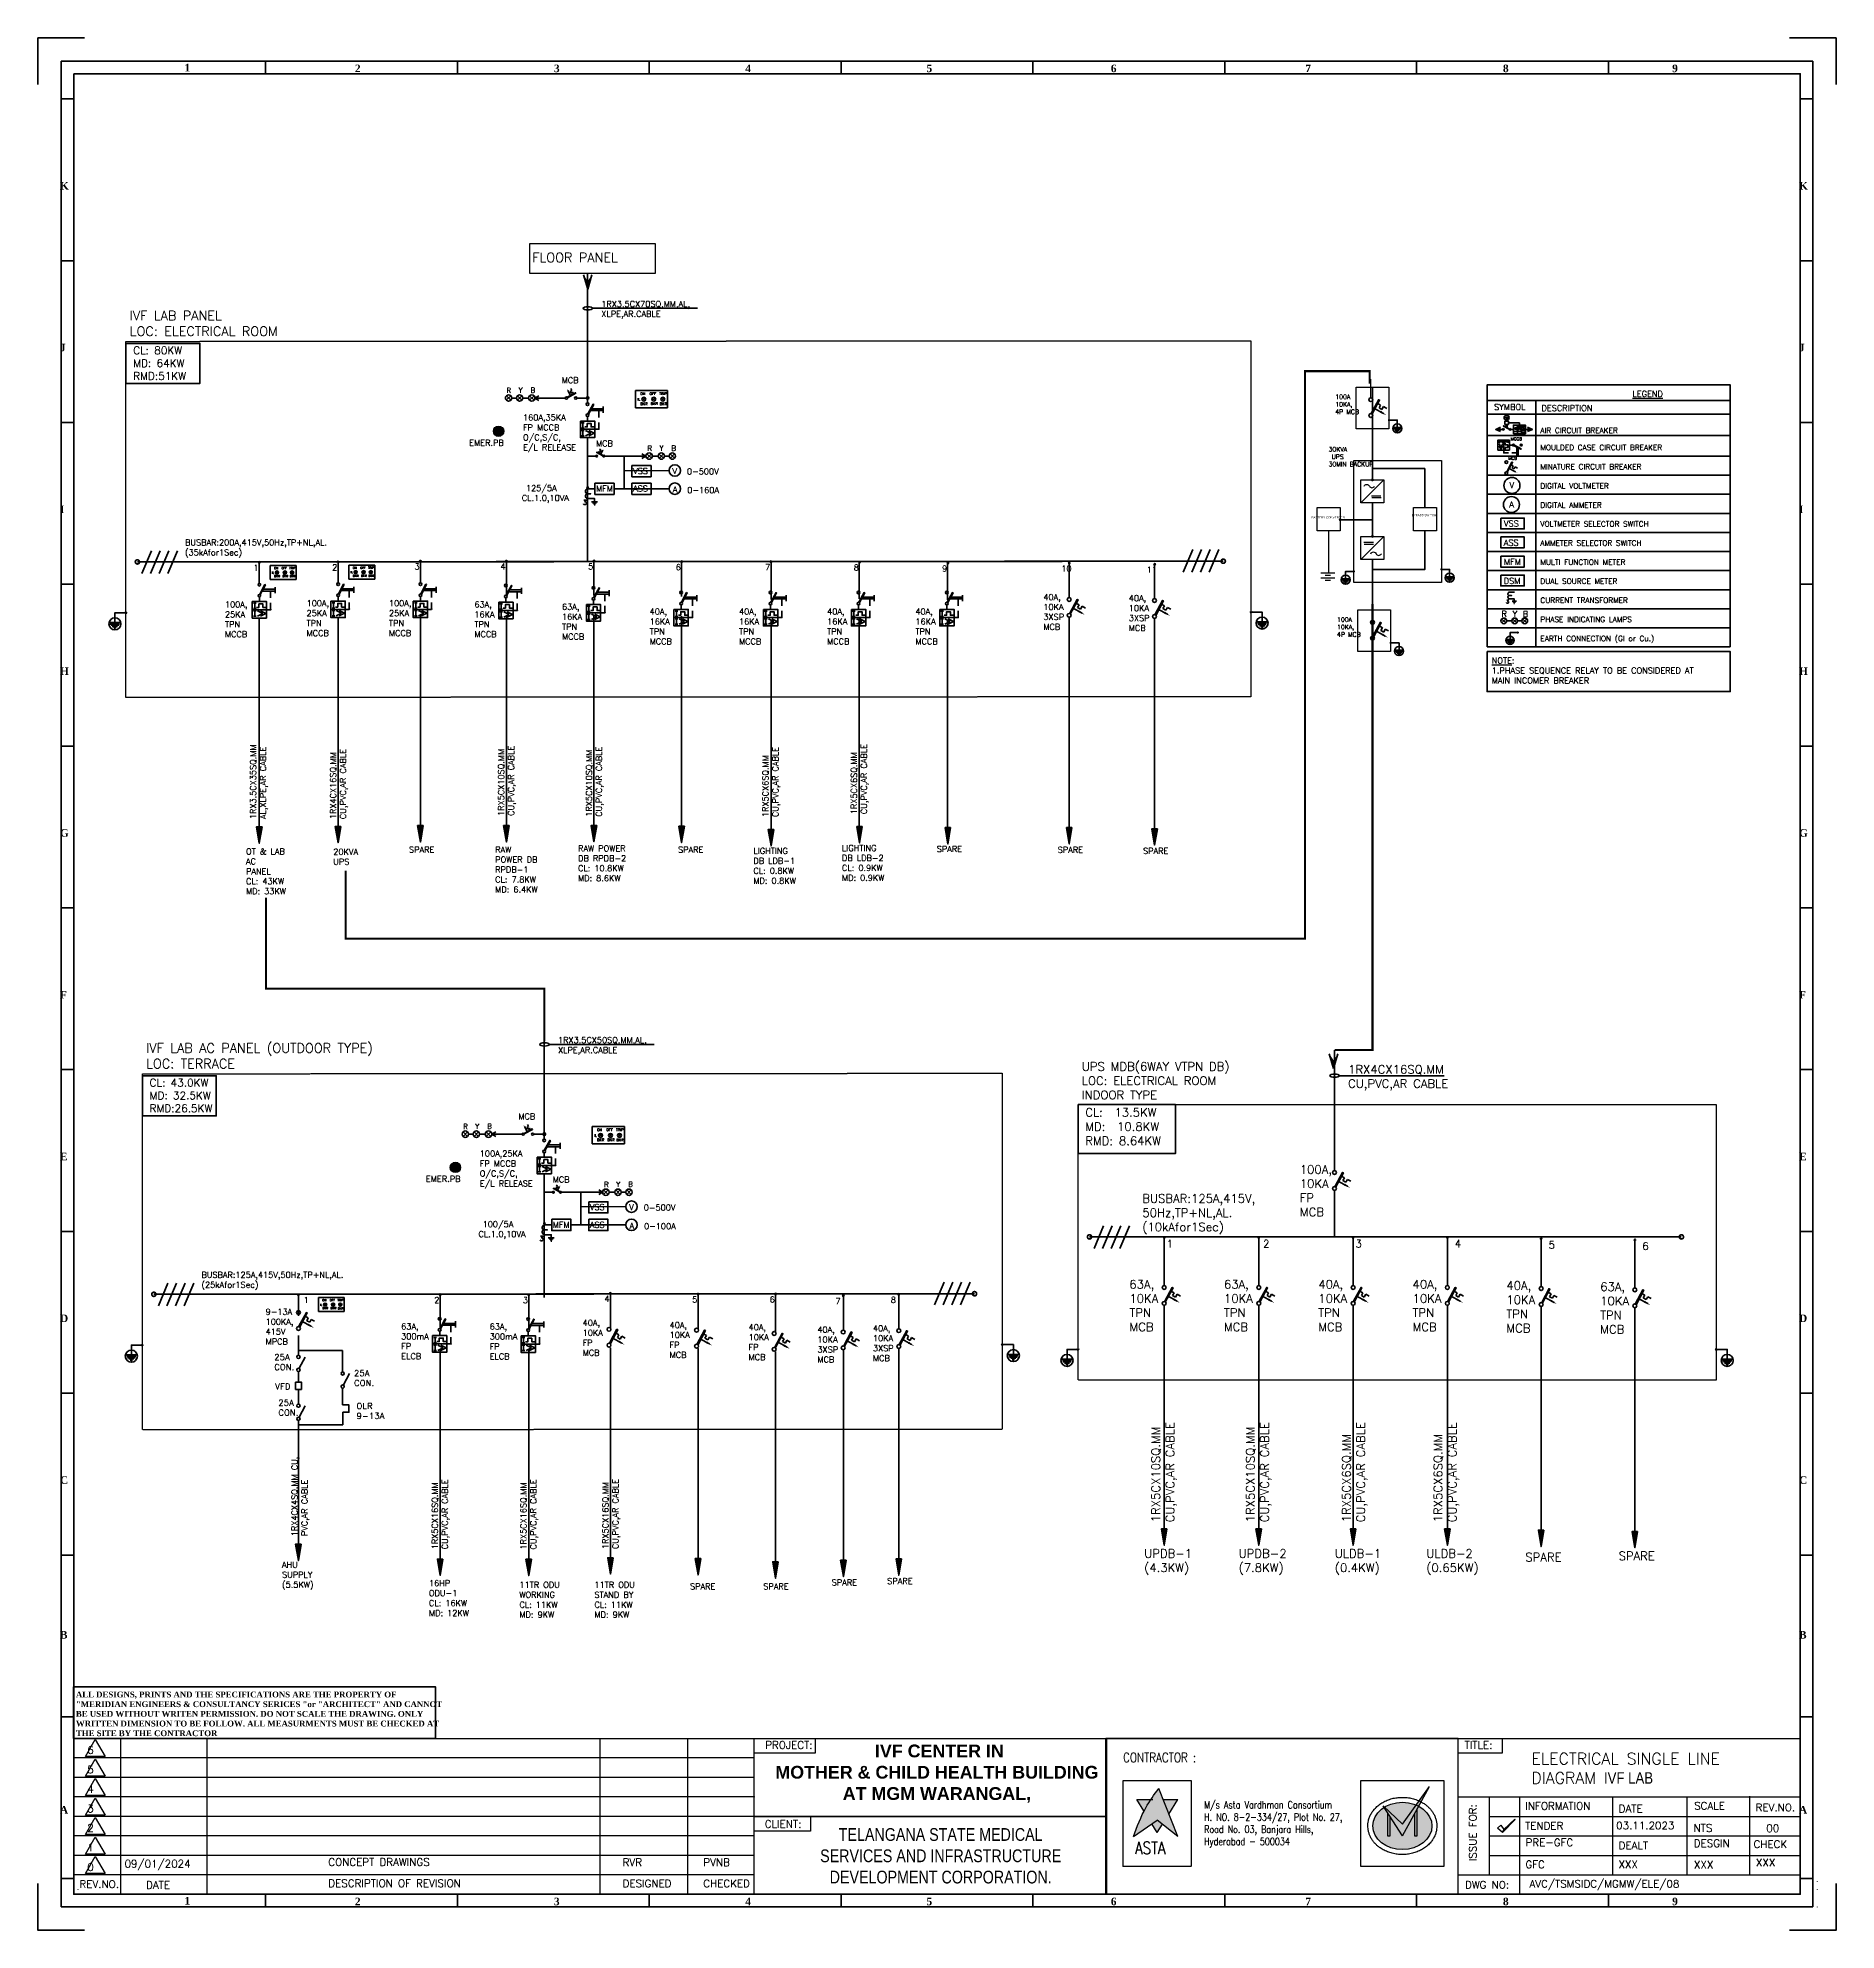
# Model space of a CAD drawing. Header units: millimetres. Extents: x -75054 to -34654, y 1338 to 43854.
import ezdxf
from ezdxf.lldxf.tags import DXFTag

# ---------------------------------------------------------------- set-up
doc = ezdxf.new("R2010")
doc.units = ezdxf.units.MM
doc.linetypes.add('1', pattern=[0, 0, 0])
doc.linetypes.add('ACAD_ISO02W100', pattern=[15, 12, -3])
for name, color, linetype in [('LOGO', 250, '1'), ('TEXT', 7, 'Continuous'), ('TITLE', 7, 'Continuous')]:
    doc.layers.add(name, color=color, linetype=linetype)
doc.styles.add('ARIAL', font='simplex', dxfattribs={"width": 0.8})
doc.styles.get("Standard").update_dxf_attribs({"font": 'arial.ttf'})
doc.styles.add('style1', font='swisse.ttf', dxfattribs={"width": 0.8})
doc.styles.add('Times-Roman', font='times.ttf')
tags = doc.linetypes.add('HIDDEN', pattern=[0.375, 0.25, -0.125]).pattern_tags.tags
tags[6:7] = [DXFTag(74, 4), DXFTag(75, 0), DXFTag(340, '0'), DXFTag(46, 1.0), DXFTag(50, 0.0), DXFTag(44, 0.0), DXFTag(45, 0.0)]
tags[4:5] = [DXFTag(74, 4), DXFTag(75, 0), DXFTag(340, '0'), DXFTag(46, 1.0), DXFTag(50, 0.0), DXFTag(44, 0.0), DXFTag(45, 0.0)]

# ---------------------------------------------------------------- blocks, each defined once
blk = doc.blocks.new('EARTH')
h = blk.add_hatch(color=3)
h.dxf.hatch_style = 2
h.paths.add_polyline_path([(-0.11, 0.11), (-0.16, 0), (0, 0)])
h = blk.add_hatch(color=3)
h.dxf.hatch_style = 2
h.paths.add_polyline_path([(-0.16, 0), (-0.11, -0.11), (0, 0)])
h = blk.add_hatch(color=3)
h.dxf.hatch_style = 2
h.paths.add_polyline_path([(0, 0.16), (-0.11, 0.11), (0, 0)])
h = blk.add_hatch(color=3)
h.dxf.hatch_style = 2
h.paths.add_polyline_path([(-0.11, -0.11), (0, -0.16), (0, 0)])
h = blk.add_hatch(color=3)
h.dxf.hatch_style = 2
h.paths.add_polyline_path([(0.11, 0.11), (0, 0.16), (0, 0)])
h = blk.add_hatch(color=3)
h.dxf.hatch_style = 2
h.paths.add_polyline_path([(0.16, 0), (0.11, 0.11), (0, 0)])
h = blk.add_hatch(color=3)
h.dxf.hatch_style = 2
h.paths.add_polyline_path([(0, -0.16), (0.11, -0.11), (0, 0)])
h = blk.add_hatch(color=3)
h.dxf.hatch_style = 2
h.paths.add_polyline_path([(0.11, -0.11), (0.16, 0), (0, 0)])
at = {"color": 3, "lineweight": 35}
for points in [[(0, 0), (-2.58, 0), (-2.58, -2.31)], [(-3.81, -2.31), (-1.35, -2.31)], [(-3.66, -2.65), (-1.49, -2.65)], [(-3.45, -2.94), (-1.7, -2.94)], [(-3.2, -3.22), (-1.96, -3.22)], [(-2.89, -3.49), (-2.27, -3.49)], [(-2.73, -3.77), (-2.42, -3.77)]]:
    blk.add_lwpolyline(points, dxfattribs=at)
for points in [[(-0.11, 0.11), (-0.16, 0), (0, 0)], [(-0.16, 0), (-0.11, -0.11), (0, 0)], [(0, 0.16), (-0.11, 0.11), (0, 0)], [(-0.11, -0.11), (0, -0.16), (0, 0)], [(0.11, 0.11), (0, 0.16), (0, 0)], [(0.16, 0), (0.11, 0.11), (0, 0)], [(0, -0.16), (0.11, -0.11), (0, 0)], [(0.11, -0.11), (0.16, 0), (0, 0)]]:
    blk.add_lwpolyline(points, close=True, dxfattribs=at)
blk.add_circle((-2.58, -2.59), 1.41, dxfattribs=at)
blk = doc.blocks.new('MCB')
h = blk.add_hatch(color=5)
h.dxf.hatch_style = 2
h.paths.add_polyline_path([(0.327519, -3.787175), (0.125871, -3.678484), (1.864995, -0.451908), (2.066642, -0.560599)])
h = blk.add_hatch(color=5)
h.dxf.hatch_style = 2
h.paths.add_polyline_path([(2.437518, -3.07654), (2.180872, -3.525626), (3.656506, -4.070985)])
at = {"color": 5, "lineweight": 35}
for points in [[(0.458187, -0.458188), (0.323991, -0.134196), (0, 0), (-0.323956, -0.134196), (-0.458188, -0.458188), (-0.323956, -0.782143), (0, -0.91634), (0.323991, -0.782143)], [(0.458187, -4.19354), (0.323991, -3.869584), (0, -3.735387), (-0.323956, -3.869584), (-0.458188, -4.19354), (-0.323956, -4.517531), (0, -4.651728), (0.323991, -4.517531)], [(0.327519, -3.787175), (0.125871, -3.678484), (1.864995, -0.451908), (2.066642, -0.560599)]]:
    blk.add_lwpolyline(points, close=True, dxfattribs=at)
for points in [[(3.011593, -3.677496), (0.763834, -2.465952)], [(2.316268, -1.713724), (1.429279, -1.235604)], [(2.318561, -1.708891), (1.964125, -2.366504)], [(2.642552, -2.732193), (1.964125, -2.366504)], [(3.000092, -2.06883), (2.642552, -2.732193)], [(3.784988, -2.491916), (3.000092, -2.06883)]]:
    blk.add_lwpolyline(points, dxfattribs=at)
blk = doc.blocks.new('DIRE')
h = blk.add_hatch(color=5)
h.dxf.hatch_style = 2
h.paths.add_polyline_path([(1024.19, 530.99), (1025.19, 529.51), (1025.19, 527.57)])
h = blk.add_hatch(color=5)
h.dxf.hatch_style = 2
h.paths.add_polyline_path([(1026.2, 530.99), (1025.19, 529.51), (1025.19, 527.57)])
at = {"color": 5, "lineweight": 35}
for points in [[(1025.19, 527.57), (1024.19, 530.99)], [(1025.19, 527.57), (1026.2, 530.99)]]:
    blk.add_lwpolyline(points, dxfattribs=at)
blk = doc.blocks.new('LOGO2')
at = {"color": 153, "lineweight": 35}
for points in [[(-649.19, 510.31), (-666.52, 510.31), (-666.52, 492.98)], [(-17.33, 510.31), (0, 510.31), (0, 492.98)], [(-582.12, 497.02), (-582.12, 501.65)], [(-511.02, 497.02), (-511.02, 501.65)], [(-439.92, 497.02), (-439.92, 501.65)], [(-368.81, 497.02), (-368.81, 501.65)], [(-297.71, 497.02), (-297.71, 501.65)], [(-226.6, 497.02), (-226.6, 501.65)], [(-155.5, 497.02), (-155.5, 501.65)], [(-84.4, 497.02), (-84.4, 501.65)], [(-657.85, 487.65), (-653.23, 487.65)], [(-13.29, 487.65), (-8.66, 487.65)], [(-657.85, 427.69), (-653.23, 427.69)], [(-13.29, 427.69), (-8.66, 427.69)], [(-657.85, 367.72), (-653.23, 367.72)], [(-13.29, 367.72), (-8.66, 367.72)], [(-657.85, 307.75), (-653.23, 307.75)], [(-13.29, 307.75), (-8.66, 307.75)], [(-657.85, 247.78), (-653.23, 247.78)], [(-13.29, 247.78), (-8.66, 247.78)], [(-657.85, 187.81), (-653.23, 187.81)], [(-13.29, 187.81), (-8.66, 187.81)], [(-657.85, 127.85), (-653.23, 127.85)], [(-13.29, 127.85), (-8.66, 127.85)], [(-657.85, 67.88), (-653.23, 67.88)], [(-13.29, 67.88), (-8.66, 67.88)], [(-657.85, 7.91), (-653.23, 7.91)], [(-13.29, 7.91), (-8.66, 7.91)], [(-657.85, -52.06), (-653.23, -52.06)], [(-13.29, -52.06), (-8.66, -52.06)], [(-657.85, -112.02), (-653.23, -112.02)], [(-13.29, -112.02), (-8.66, -112.02)], [(-649.19, -191.12), (-666.52, -191.12), (-666.52, -173.79)], [(-657.85, -171.99), (-653.23, -171.99)], [(-17.33, -191.12), (0, -191.12), (0, -173.79)], [(-13.29, -171.99), (-8.66, -171.99)], [(-582.12, -182.45), (-582.12, -177.82)], [(-511.02, -182.45), (-511.02, -177.82)], [(-439.92, -182.45), (-439.92, -177.82)], [(-368.81, -182.45), (-368.81, -177.82)], [(-297.71, -182.45), (-297.71, -177.82)], [(-226.6, -182.45), (-226.6, -177.82)], [(-155.5, -182.45), (-155.5, -177.82)], [(-84.4, -182.45), (-84.4, -177.82)]]:
    blk.add_lwpolyline(points, dxfattribs=at)
for points in [[(-657.85, 501.65), (-657.85, -182.45), (-8.66, -182.45), (-8.66, 501.65)], [(-653.23, 497.02), (-653.23, -177.82), (-13.29, -177.82), (-13.29, 497.02)]]:
    blk.add_lwpolyline(points, close=True, dxfattribs=at)
at = {"layer": 'TITLE', "color": 153}
for p, q in [((-6.88, -173.14), (-6.88, -173.06)), ((-13.29, -177.82), (-653.23, -177.82)), ((-651.52, -176.11), (-651.52, -176.03)), ((-6.96, -176.11), (-6.96, -176.03)), ((-6.88, -176.11), (-6.88, -176.03)), ((-651.52, -182.56), (-651.52, -182.47)), ((-6.96, -182.56), (-6.96, -182.47))]:
    blk.add_line(p, q, dxfattribs=at)
at = {"layer": 'TITLE', "color": 153, "char_height": 2.8008, "width": 8.5079, "attachment_point": 1}
for s, insert in [('{\\Fromans.shx|c228; \\fTimes New Roman|b1|i0|c0|p18;1}', (-614.11, 500.66)), ('{\\fTimes New Roman|b1|i0|c0|p18; 2}', (-550.08, 500.4)), ('{\\fTimes New Roman|b1|i0|c0|p18;3}', (-475.25, 500.4)), ('{\\fTimes New Roman|b1|i0|c0|p18; 4}', (-405.37, 500.4)), ('{\\fTimes New Roman|b1|i0|c0|p18; 5}', (-338.22, 500.4)), ('{\\fTimes New Roman|b1|i0|c0|p18; 6}', (-269.9, 500.4)), ('{\\fTimes New Roman|b1|i0|c0|p18; 7}', (-197.81, 500.4)), ('{\\fTimes New Roman|b1|i0|c0|p18;8}', (-123.5, 500.4)), ('{\\fTimes New Roman|b1|i0|c0|p18;9}', (-60.78, 500.4)), ('{\\Fromans|c0; \\fTimes New Roman|b1|i0|c0|p18;K}', (-660.27, 456.87)), ('{\\Fromans|c0; \\fTimes New Roman|b1|i0|c0|p18;K}', (-15.71, 456.87)), ('{\\Fromans|c0; \\fTimes New Roman|b1|i0|c0|p18;J}', (-660.27, 396.9)), ('{\\Fromans|c0; \\fTimes New Roman|b1|i0|c0|p18;J}', (-15.71, 396.9)), ('{\\Fromans|c0; \\fTimes New Roman|b1|i0|c0|p18;I}', (-660.27, 336.93)), ('{\\Fromans|c0; \\fTimes New Roman|b1|i0|c0|p18;I}', (-15.71, 336.93)), ('{\\Fromans|c0; \\fTimes New Roman|b1|i0|c0|p18;H}', (-660.27, 276.96)), ('{\\Fromans|c0; \\fTimes New Roman|b1|i0|c0|p18;H}', (-15.71, 276.96)), ('{\\Fromans|c0; \\fTimes New Roman|b1|i0|c0|p18;G}', (-660.27, 216.99)), ('{\\Fromans|c0; \\fTimes New Roman|b1|i0|c0|p18;G}', (-15.71, 216.99)), ('{\\Fromans|c0; \\fTimes New Roman|b1|i0|c0|p18;F}', (-660.27, 157.03)), ('{\\Fromans|c0; \\fTimes New Roman|b1|i0|c0|p18;F}', (-15.71, 157.03)), ('{\\Fromans|c0; \\fTimes New Roman|b1|i0|c0|p18;E}', (-660.27, 97.06)), ('{\\Fromans|c0; \\fTimes New Roman|b1|i0|c0|p18;E}', (-15.71, 97.06)), ('{\\Fromans|c0; \\fTimes New Roman|b1|i0|c0|p18;D}', (-660.27, 37.09)), ('{\\Fromans|c0; \\fTimes New Roman|b1|i0|c0|p18;D}', (-15.71, 37.09)), ('{\\Fromans|c0; \\fTimes New Roman|b1|i0|c0|p18;C}', (-660.27, -22.88)), ('{\\Fromans|c0; \\fTimes New Roman|b1|i0|c0|p18;C}', (-15.71, -22.88)), ('{\\Fromans|c0; \\fTimes New Roman|b1|i0|c0|p18;B}', (-660.27, -80.24)), ('{\\Fromans|c0; \\fTimes New Roman|b1|i0|c0|p18;B}', (-15.71, -80.24)), ('{\\Fromans|c0; \\fTimes New Roman|b1|i0|c0|p18;A}', (-660.27, -145.12)), ('{\\Fromans|c0; \\fTimes New Roman|b1|i0|c0|p18;A}', (-15.71, -145.12)), ('{\\Fromans.shx|c228; \\fTimes New Roman|b1|i0|c0|p18;1}', (-614.11, -178.81)), ('{\\fTimes New Roman|b1|i0|c0|p18; 2}', (-550.08, -179.07)), ('{\\fTimes New Roman|b1|i0|c0|p18;3}', (-475.25, -179.07)), ('{\\fTimes New Roman|b1|i0|c0|p18; 4}', (-405.37, -179.07)), ('{\\fTimes New Roman|b1|i0|c0|p18; 5}', (-338.22, -179.07)), ('{\\fTimes New Roman|b1|i0|c0|p18; 6}', (-269.9, -179.07)), ('{\\fTimes New Roman|b1|i0|c0|p18; 7}', (-197.81, -179.07)), ('{\\fTimes New Roman|b1|i0|c0|p18;8}', (-123.5, -179.07)), ('{\\fTimes New Roman|b1|i0|c0|p18;9}', (-60.78, -179.07))]:
    blk.add_mtext(s, dxfattribs=dict(at, insert=insert))
blk = doc.blocks.new('CT')
at = {"color": 5, "lineweight": 35}
for points in [[(0.597429, -2.326499), (-0.079375, -2.326499), (-0.244263, -2.282966), (-0.390948, -2.195936), (-0.508176, -2.072041), (-0.586952, -1.920769), (-0.621312, -1.753729), (-0.608577, -1.583655), (-0.549769, -1.423564), (-0.449333, -1.285699), (-0.314995, -1.180642), (0.597429, -1.180642), (-0.314995, -1.180642), (-0.449368, -1.071245), (-0.549522, -0.929887), (-0.608153, -0.766869), (-0.620995, -0.594078), (-0.587093, -0.42418), (-0.508917, -0.269558), (-0.392183, -0.141535), (-0.245427, -0.049424), (-0.079375, 0), (1.573671, 0)], [(0.597429, -2.326499), (1.502763, -2.326499), (1.502763, -3.046695)], [(0.794068, -3.046695), (2.211458, -3.046695)], [(1.030323, -3.297661), (1.975203, -3.297661)], [(1.266543, -3.548592), (1.738983, -3.548592)], [(1.384653, -3.799558), (1.620873, -3.799558)]]:
    blk.add_lwpolyline(points, dxfattribs=at)
at = {"color": 0, "lineweight": 35}
blk.add_lwpolyline([(-1.006157, -2.685451), (-0.453602, -2.685451), (-0.75498, -3.0873), (-0.604308, -3.0873), (-0.503837, -3.137535), (-0.453602, -3.187771), (-0.403366, -3.338478), (-0.403366, -3.438949), (-0.453602, -3.589655), (-0.554073, -3.690126), (-0.704779, -3.740362), (-0.855451, -3.740362), (-1.006157, -3.690126), (-1.056393, -3.639891), (-1.106628, -3.53942)], dxfattribs=at)
blk = doc.blocks.new('MPCB')
h = blk.add_hatch(color=5)
h.dxf.hatch_style = 2
h.paths.add_polyline_path([(-2.271642, 0.947208), (-2.356238, 0.742914), (-2.07204, 0.742914)])
h = blk.add_hatch(color=5)
h.dxf.hatch_style = 2
h.paths.add_polyline_path([(-2.356238, 0.742914), (-2.271642, 0.538621), (-2.070664, 0.739598)])
h = blk.add_hatch(color=5)
h.dxf.hatch_style = 2
h.paths.add_polyline_path([(-2.067348, 1.031804), (-2.271642, 0.947208), (-2.070664, 0.74623)])
h = blk.add_hatch(color=5)
h.dxf.hatch_style = 2
h.paths.add_polyline_path([(-2.271642, 0.538621), (-2.067348, 0.453989), (-2.067348, 0.738222)])
h = blk.add_hatch(color=0)
h.dxf.hatch_style = 2
h.paths.add_polyline_path([(-2.13681, 0.812376), (-2.165561, 0.742914), (-2.068936, 0.742914)])
h = blk.add_hatch(color=0)
h.dxf.hatch_style = 2
h.paths.add_polyline_path([(-2.165561, 0.742914), (-2.13681, 0.673452), (-2.068477, 0.741785)])
h = blk.add_hatch(color=0)
h.dxf.hatch_style = 2
h.paths.add_polyline_path([(-2.067348, 0.841128), (-2.13681, 0.812376), (-2.068477, 0.744043)])
h = blk.add_hatch(color=0)
h.dxf.hatch_style = 2
h.paths.add_polyline_path([(-2.13681, 0.673452), (-2.067348, 0.644666), (-2.067348, 0.741327)])
h = blk.add_hatch(color=5)
h.dxf.hatch_style = 2
h.paths.add_polyline_path([(-1.863054, 0.947208), (-2.067348, 1.031804), (-2.067348, 0.747606)])
h = blk.add_hatch(color=0)
h.dxf.hatch_style = 2
h.paths.add_polyline_path([(-1.997886, 0.812376), (-2.067348, 0.841128), (-2.067348, 0.744502)])
h = blk.add_hatch(color=0)
h.dxf.hatch_style = 2
h.paths.add_polyline_path([(-2.067348, 0.644666), (-1.997886, 0.673452), (-2.066219, 0.741785)])
h = blk.add_hatch(color=5)
h.dxf.hatch_style = 2
h.paths.add_polyline_path([(-2.067348, 0.453989), (-1.863054, 0.538621), (-2.064032, 0.739598)])
h = blk.add_hatch(color=0)
h.dxf.hatch_style = 2
h.paths.add_polyline_path([(-1.969099, 0.742914), (-1.997886, 0.812376), (-2.066219, 0.744043)])
h = blk.add_hatch(color=0)
h.dxf.hatch_style = 2
h.paths.add_polyline_path([(-1.997886, 0.673452), (-1.969099, 0.742914), (-2.065725, 0.742914)])
h = blk.add_hatch(color=5)
h.dxf.hatch_style = 2
h.paths.add_polyline_path([(-1.778423, 0.742914), (-1.863054, 0.947208), (-2.064032, 0.74623)])
h = blk.add_hatch(color=5)
h.dxf.hatch_style = 2
h.paths.add_polyline_path([(-1.863054, 0.538621), (-1.778423, 0.742914), (-2.062656, 0.742914)])
h = blk.add_hatch(color=5)
h.dxf.hatch_style = 2
h.paths.add_polyline_path([(2.679806, 0.929675), (2.615989, 0.811318), (0.693632, 1.847461), (0.757414, 1.965854)])
h = blk.add_hatch(color=5)
h.dxf.hatch_style = 2
h.paths.add_polyline_path([(2.234107, 2.183518), (2.497702, 2.032881), (2.817778, 2.898986)])
at = {"color": 5, "lineweight": 35}
for points in [[(-2.271642, 0.947208), (-2.356238, 0.742914), (-2.07204, 0.742914)], [(-2.356238, 0.742914), (-2.271642, 0.538621), (-2.070664, 0.739598)], [(-2.067348, 1.031804), (-2.271642, 0.947208), (-2.070664, 0.74623)], [(-2.271642, 0.538621), (-2.067348, 0.453989), (-2.067348, 0.738222)], [(-1.863054, 0.947208), (-2.067348, 1.031804), (-2.067348, 0.747606)], [(-2.067348, 0.453989), (-1.863054, 0.538621), (-2.064032, 0.739598)], [(-1.778423, 0.742914), (-1.863054, 0.947208), (-2.064032, 0.74623)], [(-1.863054, 0.538621), (-1.778423, 0.742914), (-2.062656, 0.742914)], [(0.961108, 0.742914), (0.882368, 0.933061), (0.692186, 1.011837), (0.502038, 0.933061), (0.423263, 0.742914), (0.502038, 0.552732), (0.692186, 0.473992), (0.882368, 0.552732)], [(2.679806, 0.929675), (2.615989, 0.811318), (0.693632, 1.847461), (0.757414, 1.965854)], [(3.153551, 0.742914), (3.074776, 0.933061), (2.884629, 1.011837), (2.694482, 0.933061), (2.615706, 0.742914), (2.694482, 0.552732), (2.884629, 0.473992), (3.074776, 0.552732)]]:
    blk.add_lwpolyline(points, close=True, dxfattribs=at)
at = {"color": 0, "lineweight": 35}
for points in [[(-2.13681, 0.812376), (-2.165561, 0.742914), (-2.068936, 0.742914)], [(-2.165561, 0.742914), (-2.13681, 0.673452), (-2.068477, 0.741785)], [(-2.067348, 0.841128), (-2.13681, 0.812376), (-2.068477, 0.744043)], [(-2.13681, 0.673452), (-2.067348, 0.644666), (-2.067348, 0.741327)], [(-1.997886, 0.812376), (-2.067348, 0.841128), (-2.067348, 0.744502)], [(-2.067348, 0.644666), (-1.997886, 0.673452), (-2.066219, 0.741785)], [(-1.969099, 0.742914), (-1.997886, 0.812376), (-2.066219, 0.744043)], [(-1.997886, 0.673452), (-1.969099, 0.742914), (-2.065725, 0.742914)]]:
    blk.add_lwpolyline(points, close=True, dxfattribs=at)
at = {"color": 5, "lineweight": 35}
for points in [[(-2.070064, 0.742914), (-2.012103, 0.74295)], [(-2.067348, 0.742914), (0.423263, 0.742914)], [(0.423263, 0.742914), (-1.221034, 0.742914)], [(1.434218, 2.112362), (1.153619, 1.591733)], [(1.431396, 2.113703), (1.81737, 1.90567)], [(1.89096, 2.97441), (1.642675, 2.513718)], [(1.642675, 2.513718), (2.032, 2.303885)], [(2.032, 2.303885), (1.81737, 1.90567)], [(2.586849, 2.520456), (1.875755, 1.201173)], [(3.153551, 0.742914), (4.114518, 0.742914)]]:
    blk.add_lwpolyline(points, dxfattribs=at)
blk = doc.blocks.new('MCCB')
h = blk.add_hatch(color=5)
h.dxf.hatch_style = 2
h.paths.add_polyline_path([(0.222815, -2.621421), (0.083256, -2.546174), (1.287039, -0.312773), (1.426633, -0.388021)])
at = {"color": 5, "lineweight": 35}
for points in [[(0.313267, -0.317112), (0.22038, -0.092851), (-0.00388, 0.000035), (-0.228141, -0.092851), (-0.321028, -0.317112), (-0.228141, -0.541373), (-0.00388, -0.634259), (0.22038, -0.541373)], [(-1.676894, -4.248186), (1.669168, -4.248186), (1.669168, -8.136714), (-1.676894, -8.136714)], [(0.313267, -2.902691), (0.22038, -2.67843), (-0.00388, -2.585544), (-0.228141, -2.67843), (-0.321028, -2.902691), (-0.228141, -3.126952), (-0.00388, -3.219838), (0.22038, -3.126952)], [(0.222815, -2.621421), (0.083256, -2.546174), (1.287039, -0.312773), (1.426633, -0.388021)], [(2.647809, -6.181443), (2.698609, -6.181443), (2.698609, -6.130643), (2.647809, -6.130643)]]:
    blk.add_lwpolyline(points, close=True, dxfattribs=at)
for points in [[(-0.00388, -3.219838), (-0.00388, -4.248186)], [(0.574322, -1.802201), (3.687304, -1.802201)], [(0.803205, -1.377562), (3.682118, -1.377562)], [(2.636203, -3.415171), (2.636203, -1.802201)], [(3.687304, -0.880604), (3.687304, -2.302263)], [(-1.680774, -6.19245), (1.665288, -6.19245)], [(1.447059, -6.19245), (2.636203, -6.19245)], [(2.636203, -6.19245), (2.636203, -4.579444)]]:
    blk.add_lwpolyline(points, dxfattribs=at)
at = {"color": 0, "lineweight": 35}
for points in [[(-1.408359, -4.647389), (-0.782144, -4.647389)], [(-1.408359, -5.899821), (-0.782144, -5.899821)], [(-1.408359, -6.479505), (-0.782144, -6.479505)], [(-1.408359, -7.731937), (-0.782144, -7.731937)], [(-1.095269, -5.899821), (-1.095269, -4.647389)], [(-1.095269, -7.731937), (-1.095269, -6.479505)], [(-0.636058, -5.646808), (-0.091087, -5.646808), (-0.091087, -4.811783), (0.831991, -4.811783), (0.831991, -5.646808), (1.473694, -5.646808)], [(0.786765, -7.105721), (-0.465667, -6.479505)], [(0.786765, -7.105721), (-0.465667, -7.731937)], [(1.541463, -7.105721), (0.289031, -6.479505)], [(1.541463, -7.105721), (0.289031, -7.731937)]]:
    blk.add_lwpolyline(points, dxfattribs=at)
blk = doc.blocks.new('ACB1')
h = blk.add_hatch(color=5)
h.dxf.hatch_style = 2
h.paths.add_polyline_path([(4.523069, 0.190924), (4.45971, 0.073378), (2.578593, 1.087297), (2.641952, 1.204842)])
at = {"color": 5, "lineweight": 35}
for points in [[(1.654033, -0.758472), (0, 0), (1.654033, 0.758473)], [(1.654033, -0.448592), (0.675816, 0), (1.654033, 0.448557)], [(2.315104, 0), (0.675816, 0)], [(3.475425, 2.732194), (3.475425, 3.104586)], [(3.475425, 0.679768), (3.475425, 1.635655)], [(3.833071, 2.732194), (3.833071, 3.10896)], [(3.833071, 0.486975), (3.833071, 1.635655)], [(7.940569, 1.445402), (7.940569, 2.190045), (4.272385, 2.190045)], [(5.92589, 0), (5.027118, 0)], [(7.269021, -1.43891), (7.269021, 1.445402)], [(8.612116, -1.43891), (8.612116, 1.445402)], [(11.606212, 0.003246), (9.955212, 0.003246)], [(10.627995, -0.755226), (12.282028, 0.003246), (10.627995, 0.761718)], [(10.627995, -0.445311), (11.606212, 0.003246), (10.627995, 0.451803)]]:
    blk.add_lwpolyline(points, dxfattribs=at)
for points in [[(2.582227, 0.267124), (2.39335, 0.188878), (2.315104, 0), (2.39335, -0.188877), (2.582227, -0.267123), (2.77114, -0.188877), (2.84935, 0), (2.77114, 0.188878)], [(4.523069, 0.190924), (4.45971, 0.073378), (2.578593, 1.087297), (2.641952, 1.204842)], [(4.272385, 1.635655), (4.272385, 2.732194), (3.100916, 2.732194), (3.100916, 1.635655)], [(4.759995, 0.267124), (4.571118, 0.188878), (4.492871, 0), (4.571118, -0.188877), (4.759995, -0.267123), (4.948872, -0.188877), (5.027118, 0), (4.948872, 0.188878)], [(5.92589, -1.43891), (5.92589, 1.445402), (9.955212, 1.445402), (9.955212, -1.43891)]]:
    blk.add_lwpolyline(points, close=True, dxfattribs=at)
at = {"color": 0, "lineweight": 35}
for points in [[(4.162848, 3.411397), (3.133513, 3.411397), (4.162848, 3.764316), (3.133513, 4.117235), (4.162848, 4.117235)], [(6.426235, 0.526204), (6.426235, 0.024448)], [(6.426235, 0.526204), (6.915502, 0.526204)], [(6.426235, 0.024448), (6.915502, 0.024448)], [(6.915502, 0.902194), (6.915502, 0.526204)], [(6.915502, 0.024448), (6.915502, -0.294851)], [(7.973906, 1.055194), (7.575091, 0.257564)], [(7.973906, 0.56067), (7.575091, -0.236996)], [(7.973906, 1.055194), (8.372757, 0.257564)], [(7.973906, 0.56067), (8.372757, -0.236996)], [(9.08304, 0.886496), (8.912013, 0.886496)], [(9.317037, 0.42859), (8.918186, -0.36904)], [(9.317037, 0.030833), (8.918186, -0.766797)], [(9.08304, 0.46482), (9.08304, 1.308171)], [(9.24821, 0.569701), (9.24821, 1.203325)], [(9.317037, 0.42859), (9.715852, -0.36904)], [(9.317037, 0.030833), (9.715852, -0.766797)], [(9.402515, 0.667632), (9.402515, 1.105359)], [(9.551352, 0.762142), (9.551352, 1.01085)], [(9.700189, 0.824336), (9.700189, 0.94869)], [(6.231995, -0.922125), (6.231995, -0.523275)], [(7.029626, -0.7227), (6.231995, -0.7227)], [(7.029626, -0.922125), (7.029626, -0.523275)], [(7.575091, -0.922125), (7.575091, -0.523275)], [(8.372757, -0.7227), (7.575091, -0.7227)], [(8.372757, -0.922125), (8.372757, -0.523275)], [(8.918186, -1.32154), (8.918186, -0.92269)], [(9.715852, -1.122115), (8.918186, -1.122115)], [(9.715852, -1.32154), (9.715852, -0.92269)]]:
    blk.add_lwpolyline(points, dxfattribs=at)
at = {"color": 5, "lineweight": 35}
blk.add_circle((3.644053, 3.944197), 0.856368, dxfattribs=at)
blk = doc.blocks.new('IVF-CONTRACTOR')
at = {"layer": 'LOGO', "lineweight": -3, "true_color": 0x293189}
h = blk.add_hatch(color=177, dxfattribs=at)
h.dxf.hatch_style = 1
edge = h.paths.add_edge_path()
edge.add_spline(control_points=[(3037286, -1386527), (3037185, -1386667), (3036944, -1387001), (3036801, -1387388), (3036719, -1387609)], knot_values=[0, 0, 0, 0, 519.520055, 1226.818077, 1226.818077, 1226.818077, 1226.818077], degree=3, periodic=0)
edge.add_line((3036719, -1387609), (3037255, -1387240))
edge.add_line((3037255, -1387240), (3037717, -1387609))
edge.add_line((3037717, -1387609), (3037286, -1386527))
at = {"layer": 'LOGO', "lineweight": -3, "true_color": 0xc7c8ca}
h = blk.add_hatch(color=9, dxfattribs=at)
h.dxf.hatch_style = 1
edge = h.paths.add_edge_path()
edge.add_spline(control_points=[(3036953, -1387033), (3036967, -1387008), (3037022, -1386919), (3037088, -1386836), (3037139, -1386779)], knot_values=[3356.588859, 3356.588859, 3356.588859, 3356.588859, 3831.174934, 5081.098827, 5081.098827, 5081.098827, 5081.098827], degree=3, periodic=0)
edge.add_line((3037139, -1386779), (3036793, -1386779))
edge.add_line((3036793, -1386779), (3036953, -1387033))
h.paths.add_polyline_path([(3037717, -1386779), (3037386, -1386779), (3037515, -1387102)])
h.paths.add_polyline_path([(3037370, -1387332), (3037255, -1387240), (3037134, -1387323), (3037255, -1387517)])
at = {"layer": 'LOGO', "true_color": 0x139b48}
h = blk.add_hatch(color=114, dxfattribs=at)
h.dxf.hatch_style = 1
edge = h.paths.add_edge_path()
edge.add_ellipse((3042760, -1387369), major_axis=(-665, 0), ratio=0.800236, start_angle=-51.8324, end_angle=236.6196)
edge.add_line((3043125, -1386925), (3043091, -1386988))
edge.add_line((3043091, -1386988), (3043091, -1387590))
edge.add_line((3043091, -1387590), (3043036, -1387590))
edge.add_line((3043036, -1387590), (3043036, -1387088))
edge.add_line((3043036, -1387088), (3042760, -1387590))
edge.add_line((3042760, -1387590), (3042484, -1387160))
edge.add_line((3042484, -1387160), (3042484, -1387590))
edge.add_line((3042484, -1387590), (3042428, -1387590))
edge.add_line((3042428, -1387590), (3042428, -1387075))
edge.add_line((3042428, -1387075), (3042349, -1386951))
edge = h.paths.add_edge_path()
edge.add_ellipse((3042760, -1387369), major_axis=(-665, 0), ratio=0.800236, start_angle=-117.8517, end_angle=-52.6357)
edge.add_line((3042356, -1386946), (3042760, -1387331))
edge.add_line((3042760, -1387331), (3043070, -1386899))
at = {"layer": 'LOGO', "true_color": 0xed1f24}
h = blk.add_hatch(color=240, dxfattribs=at)
h.dxf.hatch_style = 1
edge = h.paths.add_edge_path()
edge.add_line((3042760, -1387590), (3043125, -1386925))
edge.add_ellipse((3042760, -1387369), major_axis=(-665, 0), ratio=0.800236, start_angle=-123.3804, end_angle=-117.8517)
edge.add_line((3043070, -1386899), (3042760, -1387331))
edge.add_line((3042760, -1387331), (3042356, -1386946))
edge.add_ellipse((3042760, -1387369), major_axis=(-665, 0), ratio=0.800236, start_angle=-52.6357, end_angle=-51.8324)
edge.add_line((3042349, -1386951), (3042760, -1387590))
edge = h.paths.add_edge_path()
edge.add_spline(control_points=[(3043179, -1386828), (3043165, -1386821), (3043150, -1386814), (3043136, -1386807)], knot_values=[-2.156071, -2.156071, -2.156071, -2.156071, -2.090953, -2.090953, -2.090953, -2.090953], degree=3, periodic=0)
edge.add_line((3043136, -1386807), (3043070, -1386899))
edge.add_ellipse((3042760, -1387369), major_axis=(-665, 0), ratio=0.800236, start_angle=-123.3804, end_angle=-117.8517, ccw=False)
edge.add_line((3043125, -1386925), (3043179, -1386828))
edge = h.paths.add_edge_path()
edge.add_line((3043367, -1386486), (3043136, -1386807))
edge.add_spline(control_points=[(3043136, -1386807), (3043150, -1386814), (3043165, -1386821), (3043179, -1386828)], knot_values=[-2.156071, -2.156071, -2.156071, -2.156071, -2.090953, -2.090953, -2.090953, -2.090953], degree=3, periodic=0)
edge.add_line((3043179, -1386828), (3043367, -1386486))
h = blk.add_hatch(color=240, dxfattribs=at)
h.dxf.hatch_style = 1
edge = h.paths.add_edge_path()
edge.add_line((3042329, -1386921), (3042349, -1386951))
edge.add_ellipse((3042760, -1387369), major_axis=(-665, 0), ratio=0.800236, start_angle=-52.6357, end_angle=-51.8324, ccw=False)
edge.add_line((3042356, -1386946), (3042329, -1386921))
at = {"layer": 'LOGO', "true_color": 0x000000}
h = blk.add_hatch(color=18, dxfattribs=at)
h.dxf.hatch_style = 1
h.paths.add_polyline_path([(3042484, -1387160), (3042428, -1387075), (3042428, -1387590), (3042484, -1387590)])
h.paths.add_polyline_path([(3043036, -1387590), (3043091, -1387590), (3043091, -1386988), (3043036, -1387088)])
at = {"layer": 'LOGO', "color": 18, "lineweight": -3, "true_color": 0x000000}
for p, q in [((3036484, -1386350), (3038013, -1386350)), ((3036484, -1388267), (3036484, -1386350)), ((3036485, -1386350), (3038009, -1386350)), ((3036485, -1388278), (3036485, -1386350)), ((3038013, -1386350), (3038013, -1388267)), ((3041829, -1386350), (3043688, -1386350)), ((3043688, -1386350), (3043688, -1388278)), ((3038011, -1388278), (3036483, -1388278))]:
    blk.add_line(p, q, dxfattribs=at)
at = {"layer": 'LOGO', "color": 18, "true_color": 0x000000}
for p, q in [((3036485, -1386350), (3038009, -1386350)), ((3036485, -1388278), (3036485, -1386350)), ((3036485, -1388278), (3036485, -1386350)), ((3036485, -1386350), (3038009, -1386350)), ((3038013, -1386350), (3038013, -1388278)), ((3041829, -1386350), (3043688, -1386350)), ((3041829, -1388278), (3041829, -1386350)), ((3043688, -1386350), (3043688, -1388278)), ((3042760, -1387590), (3043367, -1386486)), ((3042760, -1387331), (3043367, -1386486)), ((3042760, -1387590), (3042329, -1386921)), ((3042329, -1386921), (3042760, -1387331)), ((3042428, -1387075), (3042428, -1387590)), ((3042484, -1387590), (3042484, -1387160)), ((3043036, -1387088), (3043036, -1387590)), ((3043091, -1387590), (3043091, -1386988)), ((3042428, -1387590), (3042484, -1387590)), ((3043036, -1387590), (3043091, -1387590)), ((3038009, -1388278), (3036485, -1388278)), ((3043688, -1388278), (3041829, -1388278))]:
    blk.add_line(p, q, dxfattribs=at)
at = {"layer": 'LOGO', "color": 251, "lineweight": -3, "true_color": 0x636466}
for p, q in [((3036793, -1386779), (3037155, -1386779)), ((3036953, -1387033), (3036793, -1386779)), ((3037717, -1387609), (3037286, -1386527)), ((3037386, -1386779), (3037717, -1386779)), ((3037515, -1387102), (3037717, -1386779)), ((3036719, -1387609), (3037255, -1387240)), ((3037717, -1387609), (3037255, -1387240)), ((3037255, -1387517), (3037134, -1387323)), ((3037255, -1387517), (3037370, -1387332))]:
    blk.add_line(p, q, dxfattribs=at)
at = {"layer": 'LOGO', "color": 18, "true_color": 0x000000}
blk.add_ellipse((3042760, -1387369), major_axis=(-665, 0), ratio=0.800236, start_param=-3.141592653589793, end_param=3.141592653589793, dxfattribs=at)
at = {"layer": 'LOGO', "color": 251, "lineweight": -3, "true_color": 0x636466}
blk.add_spline([(3036719, -1387609), (3036998, -1386959), (3037286, -1386527)], degree=3, dxfattribs=at)
at = {"layer": 'LOGO', "color": 18, "true_color": 0x000000}
blk.add_open_spline([(3043535, -1387369), (3043535, -1387353), (3043534, -1387336), (3043530, -1387296), (3043527, -1387272), (3043516, -1387226), (3043509, -1387202), (3043492, -1387157), (3043483, -1387135), (3043460, -1387092), (3043448, -1387071), (3043420, -1387031), (3043405, -1387011), (3043372, -1386974), (3043355, -1386956), (3043318, -1386922), (3043298, -1386906), (3043258, -1386875), (3043236, -1386861), (3043183, -1386829), (3043150, -1386812), (3043081, -1386783), (3043045, -1386771), (3042972, -1386750), (3042935, -1386742), (3042860, -1386731), (3042821, -1386728), (3042745, -1386726), (3042706, -1386727), (3042630, -1386735), (3042593, -1386741), (3042518, -1386757), (3042482, -1386768), (3042412, -1386794), (3042377, -1386809), (3042312, -1386843), (3042280, -1386862), (3042221, -1386905), (3042194, -1386928), (3042147, -1386974), (3042127, -1386996), (3042091, -1387042), (3042074, -1387067), (3042045, -1387117), (3042033, -1387143), (3042012, -1387197), (3042003, -1387225), (3041992, -1387276), (3041988, -1387299), (3041984, -1387347), (3041984, -1387371), (3041986, -1387418), (3041989, -1387442), (3041997, -1387489), (3042003, -1387512), (3042018, -1387557), (3042026, -1387580), (3042047, -1387623), (3042058, -1387645), (3042084, -1387686), (3042098, -1387706), (3042129, -1387744), (3042145, -1387762), (3042180, -1387798), (3042199, -1387814), (3042238, -1387846), (3042259, -1387861), (3042311, -1387894), (3042343, -1387912), (3042409, -1387944), (3042444, -1387957), (3042515, -1387980), (3042552, -1387989), (3042626, -1388003), (3042664, -1388007), (3042740, -1388012), (3042778, -1388012), (3042854, -1388008), (3042892, -1388003), (3042966, -1387989), (3043003, -1387980), (3043074, -1387958), (3043109, -1387944), (3043175, -1387913), (3043208, -1387895), (3043268, -1387856), (3043297, -1387834), (3043351, -1387787), (3043376, -1387761), (3043416, -1387713), (3043432, -1387690), (3043462, -1387643), (3043475, -1387619), (3043497, -1387569), (3043507, -1387543), (3043522, -1387491), (3043527, -1387464), (3043533, -1387415), (3043535, -1387392), (3043535, -1387369)], degree=3, knots=[-3.141593, -3.141593, -3.141593, -3.141593, -3.06788, -3.06788, -2.960953, -2.960953, -2.854026, -2.854026, -2.747099, -2.747099, -2.640172, -2.640172, -2.533245, -2.533245, -2.426319, -2.426319, -2.319392, -2.319392, -2.212465, -2.212465, -2.059875, -2.059875, -1.907286, -1.907286, -1.754697, -1.754697, -1.602107, -1.602107, -1.449518, -1.449518, -1.296928, -1.296928, -1.144339, -1.144339, -0.99175, -0.99175, -0.83916, -0.83916, -0.686571, -0.686571, -0.558641, -0.558641, -0.43071, -0.43071, -0.30278, -0.30278, -0.17485, -0.17485, -0.068516, -0.068516, 0.037819, 0.037819, 0.144154, 0.144154, 0.250488, 0.250488, 0.356823, 0.356823, 0.463157, 0.463157, 0.569492, 0.569492, 0.675826, 0.675826, 0.782161, 0.782161, 0.888495, 0.888495, 1.039928, 1.039928, 1.191361, 1.191361, 1.342794, 1.342794, 1.494227, 1.494227, 1.64566, 1.64566, 1.797093, 1.797093, 1.948526, 1.948526, 2.099959, 2.099959, 2.251392, 2.251392, 2.402825, 2.402825, 2.554258, 2.554258, 2.675591, 2.675591, 2.796924, 2.796924, 2.918258, 2.918258, 3.039591, 3.039591, 3.141593, 3.141593, 3.141593, 3.141593], dxfattribs=at)
at = {"layer": 'LOGO', "lineweight": -3, "attachment_point": 1, "style": 'ARIAL'}
for s, width, gutter_width, insert, char_height in [('{\\C256;CONTRACTOR :}', 3919.85, 1060, (3036485, -1385725), 212.06), ('{\\C256;M/s Asta Vardhman Consortium\\PH. NO. 8-2-334/27, Plot No. 27, Road No. 03, Banjara Hills, Hyderabad - 500034}', 3696.75, 822, (3038306, -1386813), 164.38)]:
    blk.add_mtext_dynamic_manual_height_columns(s, width=width, gutter_width=gutter_width, heights=[0], dxfattribs=dict(at, insert=insert, char_height=char_height))
at = {"layer": 'LOGO', "color": 18, "lineweight": 100, "true_color": 0x000000, "insert": (3036754, -1387723), "char_height": 276.9, "attachment_point": 1, "style": 'ARIAL'}
blk.add_mtext_dynamic_manual_height_columns('ASTA', width=997.56, gutter_width=254, heights=[0], dxfattribs=at)

msp = doc.modelspace()

# ---------------------------------------------------------------- hatches: boundary and pattern name
h = msp.add_hatch(color=1)
h.dxf.hatch_style = 1
edge = h.paths.add_edge_path()
edge.add_arc((-64702, 35015), 116, 0, 360)
h = msp.add_hatch(color=5)
h.dxf.hatch_style = 2
h.paths.add_polyline_path([(-62354, 34470), (-62359, 34462), (-62499, 34537), (-62495, 34546)])
h = msp.add_hatch(color=5)
h.dxf.hatch_style = 2
h.paths.add_polyline_path([(-62387, 34562), (-62368, 34551), (-62344, 34614)])
h = msp.add_hatch(color=0)
h.dxf.hatch_style = 2
h.paths.add_polyline_path([(-62712, 33766), (-62717, 33755), (-62701, 33755)])
h = msp.add_hatch(color=0)
h.dxf.hatch_style = 2
h.paths.add_polyline_path([(-62717, 33755), (-62712, 33743), (-62701, 33754)])
h = msp.add_hatch(color=0)
h.dxf.hatch_style = 2
h.paths.add_polyline_path([(-62700, 33771), (-62712, 33766), (-62701, 33755)])
h = msp.add_hatch(color=0)
h.dxf.hatch_style = 2
h.paths.add_polyline_path([(-62712, 33743), (-62700, 33739), (-62700, 33754)])
h = msp.add_hatch(color=0)
h.dxf.hatch_style = 2
h.paths.add_polyline_path([(-62689, 33766), (-62700, 33771), (-62700, 33755)])
h = msp.add_hatch(color=0)
h.dxf.hatch_style = 2
h.paths.add_polyline_path([(-62684, 33755), (-62689, 33766), (-62700, 33755)])
h = msp.add_hatch(color=0)
h.dxf.hatch_style = 2
h.paths.add_polyline_path([(-62689, 33743), (-62684, 33755), (-62700, 33755)])
h = msp.add_hatch(color=0)
h.dxf.hatch_style = 2
h.paths.add_polyline_path([(-62700, 33739), (-62689, 33743), (-62700, 33754)])
h = msp.add_hatch(color=0)
h.dxf.hatch_style = 2
h.paths.add_polyline_path([(-70089, 32082), (-70094, 32071), (-70078, 32071)])
h = msp.add_hatch(color=0)
h.dxf.hatch_style = 2
h.paths.add_polyline_path([(-70094, 32071), (-70089, 32060), (-70078, 32071)])
h = msp.add_hatch(color=0)
h.dxf.hatch_style = 2
h.paths.add_polyline_path([(-70078, 32087), (-70089, 32082), (-70078, 32071)])
h = msp.add_hatch(color=0)
h.dxf.hatch_style = 2
h.paths.add_polyline_path([(-70089, 32060), (-70078, 32055), (-70078, 32071)])
h = msp.add_hatch(color=0)
h.dxf.hatch_style = 2
h.paths.add_polyline_path([(-70066, 32082), (-70078, 32087), (-70078, 32071)])
h = msp.add_hatch(color=0)
h.dxf.hatch_style = 2
h.paths.add_polyline_path([(-70078, 32055), (-70066, 32060), (-70077, 32071)])
h = msp.add_hatch(color=0)
h.dxf.hatch_style = 2
h.paths.add_polyline_path([(-70062, 32071), (-70066, 32082), (-70077, 32071)])
h = msp.add_hatch(color=0)
h.dxf.hatch_style = 2
h.paths.add_polyline_path([(-70066, 32060), (-70062, 32071), (-70077, 32071)])
h = msp.add_hatch(color=0)
h.dxf.hatch_style = 2
h.paths.add_polyline_path([(-68321, 32091), (-68326, 32080), (-68310, 32080)])
h = msp.add_hatch(color=0)
h.dxf.hatch_style = 2
h.paths.add_polyline_path([(-68326, 32080), (-68321, 32069), (-68310, 32080)])
h = msp.add_hatch(color=0)
h.dxf.hatch_style = 2
h.paths.add_polyline_path([(-68310, 32096), (-68321, 32091), (-68310, 32080)])
h = msp.add_hatch(color=0)
h.dxf.hatch_style = 2
h.paths.add_polyline_path([(-68321, 32069), (-68310, 32064), (-68310, 32080)])
h = msp.add_hatch(color=0)
h.dxf.hatch_style = 2
h.paths.add_polyline_path([(-68298, 32091), (-68310, 32096), (-68310, 32080)])
h = msp.add_hatch(color=0)
h.dxf.hatch_style = 2
h.paths.add_polyline_path([(-68310, 32064), (-68298, 32069), (-68309, 32080)])
h = msp.add_hatch(color=0)
h.dxf.hatch_style = 2
h.paths.add_polyline_path([(-68294, 32080), (-68298, 32091), (-68309, 32080)])
h = msp.add_hatch(color=0)
h.dxf.hatch_style = 2
h.paths.add_polyline_path([(-68298, 32069), (-68294, 32080), (-68309, 32080)])
h = msp.add_hatch(color=0)
h.dxf.hatch_style = 2
h.paths.add_polyline_path([(-66471, 32108), (-66476, 32097), (-66460, 32097)])
h = msp.add_hatch(color=0)
h.dxf.hatch_style = 2
h.paths.add_polyline_path([(-66476, 32097), (-66471, 32086), (-66460, 32097)])
h = msp.add_hatch(color=0)
h.dxf.hatch_style = 2
h.paths.add_polyline_path([(-66460, 32113), (-66471, 32108), (-66460, 32097)])
h = msp.add_hatch(color=0)
h.dxf.hatch_style = 2
h.paths.add_polyline_path([(-66471, 32086), (-66460, 32081), (-66460, 32097)])
h = msp.add_hatch(color=0)
h.dxf.hatch_style = 2
h.paths.add_polyline_path([(-66448, 32108), (-66460, 32113), (-66460, 32097)])
h = msp.add_hatch(color=0)
h.dxf.hatch_style = 2
h.paths.add_polyline_path([(-66460, 32081), (-66448, 32086), (-66459, 32097)])
h = msp.add_hatch(color=0)
h.dxf.hatch_style = 2
h.paths.add_polyline_path([(-66444, 32097), (-66448, 32108), (-66459, 32097)])
h = msp.add_hatch(color=0)
h.dxf.hatch_style = 2
h.paths.add_polyline_path([(-66448, 32086), (-66444, 32097), (-66459, 32097)])
h = msp.add_hatch(color=0)
h.dxf.hatch_style = 2
h.paths.add_polyline_path([(-64539, 32108), (-64544, 32097), (-64528, 32097)])
h = msp.add_hatch(color=0)
h.dxf.hatch_style = 2
h.paths.add_polyline_path([(-64544, 32097), (-64539, 32086), (-64528, 32097)])
h = msp.add_hatch(color=0)
h.dxf.hatch_style = 2
h.paths.add_polyline_path([(-64528, 32113), (-64539, 32108), (-64528, 32097)])
h = msp.add_hatch(color=0)
h.dxf.hatch_style = 2
h.paths.add_polyline_path([(-64539, 32086), (-64528, 32081), (-64528, 32097)])
h = msp.add_hatch(color=0)
h.dxf.hatch_style = 2
h.paths.add_polyline_path([(-64517, 32108), (-64528, 32113), (-64528, 32097)])
h = msp.add_hatch(color=0)
h.dxf.hatch_style = 2
h.paths.add_polyline_path([(-64512, 32097), (-64517, 32108), (-64528, 32097)])
h = msp.add_hatch(color=0)
h.dxf.hatch_style = 2
h.paths.add_polyline_path([(-64528, 32081), (-64517, 32086), (-64528, 32097)])
h = msp.add_hatch(color=0)
h.dxf.hatch_style = 2
h.paths.add_polyline_path([(-64517, 32086), (-64512, 32097), (-64528, 32097)])
h = msp.add_hatch(color=0)
h.dxf.hatch_style = 2
h.paths.add_polyline_path([(-62571, 32113), (-62576, 32102), (-62560, 32102)])
h = msp.add_hatch(color=0)
h.dxf.hatch_style = 2
h.paths.add_polyline_path([(-62571, 32113), (-62576, 32102), (-62560, 32102)])
h = msp.add_hatch(color=0)
h.dxf.hatch_style = 2
h.paths.add_polyline_path([(-62576, 32102), (-62571, 32091), (-62560, 32102)])
h = msp.add_hatch(color=0)
h.dxf.hatch_style = 2
h.paths.add_polyline_path([(-62576, 32102), (-62571, 32091), (-62560, 32102)])
h = msp.add_hatch(color=0)
h.dxf.hatch_style = 2
h.paths.add_polyline_path([(-62560, 32118), (-62571, 32113), (-62560, 32102)])
h = msp.add_hatch(color=0)
h.dxf.hatch_style = 2
h.paths.add_polyline_path([(-62560, 32118), (-62571, 32113), (-62560, 32102)])
h = msp.add_hatch(color=0)
h.dxf.hatch_style = 2
h.paths.add_polyline_path([(-62571, 32091), (-62560, 32086), (-62560, 32102)])
h = msp.add_hatch(color=0)
h.dxf.hatch_style = 2
h.paths.add_polyline_path([(-62571, 32091), (-62560, 32086), (-62560, 32102)])
h = msp.add_hatch(color=0)
h.dxf.hatch_style = 2
h.paths.add_polyline_path([(-62548, 32113), (-62560, 32118), (-62560, 32102)])
h = msp.add_hatch(color=0)
h.dxf.hatch_style = 2
h.paths.add_polyline_path([(-62548, 32113), (-62560, 32118), (-62560, 32102)])
h = msp.add_hatch(color=0)
h.dxf.hatch_style = 2
h.paths.add_polyline_path([(-62544, 32102), (-62548, 32113), (-62560, 32102)])
h = msp.add_hatch(color=0)
h.dxf.hatch_style = 2
h.paths.add_polyline_path([(-62544, 32102), (-62548, 32113), (-62560, 32102)])
h = msp.add_hatch(color=0)
h.dxf.hatch_style = 2
h.paths.add_polyline_path([(-62560, 32086), (-62548, 32091), (-62560, 32102)])
h = msp.add_hatch(color=0)
h.dxf.hatch_style = 2
h.paths.add_polyline_path([(-62548, 32091), (-62544, 32102), (-62560, 32102)])
h = msp.add_hatch(color=0)
h.dxf.hatch_style = 2
h.paths.add_polyline_path([(-62560, 32086), (-62548, 32091), (-62560, 32102)])
h = msp.add_hatch(color=0)
h.dxf.hatch_style = 2
h.paths.add_polyline_path([(-62548, 32091), (-62544, 32102), (-62560, 32102)])
h = msp.add_hatch(color=0)
h.dxf.hatch_style = 2
h.paths.add_polyline_path([(-60603, 32095), (-60607, 32084), (-60592, 32084)])
h = msp.add_hatch(color=0)
h.dxf.hatch_style = 2
h.paths.add_polyline_path([(-60603, 32095), (-60607, 32084), (-60592, 32084)])
h = msp.add_hatch(color=0)
h.dxf.hatch_style = 2
h.paths.add_polyline_path([(-60607, 32084), (-60603, 32072), (-60592, 32083)])
h = msp.add_hatch(color=0)
h.dxf.hatch_style = 2
h.paths.add_polyline_path([(-60607, 32084), (-60603, 32072), (-60592, 32083)])
h = msp.add_hatch(color=0)
h.dxf.hatch_style = 2
h.paths.add_polyline_path([(-60591, 32100), (-60603, 32095), (-60592, 32084)])
h = msp.add_hatch(color=0)
h.dxf.hatch_style = 2
h.paths.add_polyline_path([(-60591, 32100), (-60603, 32095), (-60592, 32084)])
h = msp.add_hatch(color=0)
h.dxf.hatch_style = 2
h.paths.add_polyline_path([(-60603, 32072), (-60591, 32068), (-60591, 32083)])
h = msp.add_hatch(color=0)
h.dxf.hatch_style = 2
h.paths.add_polyline_path([(-60603, 32072), (-60591, 32068), (-60591, 32083)])
h = msp.add_hatch(color=0)
h.dxf.hatch_style = 2
h.paths.add_polyline_path([(-60580, 32095), (-60591, 32100), (-60591, 32084)])
h = msp.add_hatch(color=0)
h.dxf.hatch_style = 2
h.paths.add_polyline_path([(-60580, 32095), (-60591, 32100), (-60591, 32084)])
h = msp.add_hatch(color=0)
h.dxf.hatch_style = 2
h.paths.add_polyline_path([(-60575, 32084), (-60580, 32095), (-60591, 32084)])
h = msp.add_hatch(color=0)
h.dxf.hatch_style = 2
h.paths.add_polyline_path([(-60575, 32084), (-60580, 32095), (-60591, 32084)])
h = msp.add_hatch(color=0)
h.dxf.hatch_style = 2
h.paths.add_polyline_path([(-60580, 32072), (-60575, 32084), (-60591, 32084)])
h = msp.add_hatch(color=0)
h.dxf.hatch_style = 2
h.paths.add_polyline_path([(-60580, 32072), (-60575, 32084), (-60591, 32084)])
h = msp.add_hatch(color=0)
h.dxf.hatch_style = 2
h.paths.add_polyline_path([(-60591, 32068), (-60580, 32072), (-60591, 32083)])
h = msp.add_hatch(color=0)
h.dxf.hatch_style = 2
h.paths.add_polyline_path([(-60591, 32068), (-60580, 32072), (-60591, 32083)])
h = msp.add_hatch(color=0)
h.dxf.hatch_style = 2
h.paths.add_polyline_path([(-58594, 32098), (-58599, 32087), (-58583, 32087)])
h = msp.add_hatch(color=0)
h.dxf.hatch_style = 2
h.paths.add_polyline_path([(-58594, 32096), (-58599, 32085), (-58583, 32085)])
h = msp.add_hatch(color=0)
h.dxf.hatch_style = 2
h.paths.add_polyline_path([(-58599, 32087), (-58594, 32076), (-58583, 32087)])
h = msp.add_hatch(color=0)
h.dxf.hatch_style = 2
h.paths.add_polyline_path([(-58599, 32085), (-58594, 32073), (-58583, 32085)])
h = msp.add_hatch(color=0)
h.dxf.hatch_style = 2
h.paths.add_polyline_path([(-58583, 32103), (-58594, 32098), (-58583, 32087)])
h = msp.add_hatch(color=0)
h.dxf.hatch_style = 2
h.paths.add_polyline_path([(-58583, 32101), (-58594, 32096), (-58583, 32085)])
h = msp.add_hatch(color=0)
h.dxf.hatch_style = 2
h.paths.add_polyline_path([(-58594, 32076), (-58583, 32071), (-58583, 32087)])
h = msp.add_hatch(color=0)
h.dxf.hatch_style = 2
h.paths.add_polyline_path([(-58594, 32073), (-58583, 32069), (-58583, 32084)])
h = msp.add_hatch(color=0)
h.dxf.hatch_style = 2
h.paths.add_polyline_path([(-58572, 32098), (-58583, 32103), (-58583, 32087)])
h = msp.add_hatch(color=0)
h.dxf.hatch_style = 2
h.paths.add_polyline_path([(-58572, 32096), (-58583, 32101), (-58583, 32085)])
h = msp.add_hatch(color=0)
h.dxf.hatch_style = 2
h.paths.add_polyline_path([(-58567, 32087), (-58572, 32098), (-58583, 32087)])
h = msp.add_hatch(color=0)
h.dxf.hatch_style = 2
h.paths.add_polyline_path([(-58567, 32085), (-58572, 32096), (-58583, 32085)])
h = msp.add_hatch(color=0)
h.dxf.hatch_style = 2
h.paths.add_polyline_path([(-58583, 32071), (-58572, 32076), (-58583, 32087)])
h = msp.add_hatch(color=0)
h.dxf.hatch_style = 2
h.paths.add_polyline_path([(-58572, 32076), (-58567, 32087), (-58583, 32087)])
h = msp.add_hatch(color=0)
h.dxf.hatch_style = 2
h.paths.add_polyline_path([(-58583, 32069), (-58572, 32073), (-58583, 32085)])
h = msp.add_hatch(color=0)
h.dxf.hatch_style = 2
h.paths.add_polyline_path([(-58572, 32073), (-58567, 32085), (-58583, 32085)])
h = msp.add_hatch(color=0)
h.dxf.hatch_style = 2
h.paths.add_polyline_path([(-56604, 32087), (-56609, 32075), (-56593, 32075)])
h = msp.add_hatch(color=0)
h.dxf.hatch_style = 2
h.paths.add_polyline_path([(-56609, 32075), (-56604, 32064), (-56593, 32075)])
h = msp.add_hatch(color=0)
h.dxf.hatch_style = 2
h.paths.add_polyline_path([(-56593, 32091), (-56604, 32087), (-56593, 32076)])
h = msp.add_hatch(color=0)
h.dxf.hatch_style = 2
h.paths.add_polyline_path([(-56604, 32064), (-56593, 32059), (-56593, 32075)])
h = msp.add_hatch(color=0)
h.dxf.hatch_style = 2
h.paths.add_polyline_path([(-56582, 32087), (-56593, 32091), (-56593, 32076)])
h = msp.add_hatch(color=0)
h.dxf.hatch_style = 2
h.paths.add_polyline_path([(-56577, 32075), (-56582, 32087), (-56593, 32076)])
h = msp.add_hatch(color=0)
h.dxf.hatch_style = 2
h.paths.add_polyline_path([(-56593, 32059), (-56582, 32064), (-56593, 32075)])
h = msp.add_hatch(color=0)
h.dxf.hatch_style = 2
h.paths.add_polyline_path([(-56582, 32064), (-56577, 32075), (-56593, 32075)])
h = msp.add_hatch(color=0)
h.dxf.hatch_style = 2
h.paths.add_polyline_path([(-54620, 32063), (-54625, 32052), (-54609, 32052)])
h = msp.add_hatch(color=0)
h.dxf.hatch_style = 2
h.paths.add_polyline_path([(-54625, 32052), (-54620, 32041), (-54609, 32052)])
h = msp.add_hatch(color=0)
h.dxf.hatch_style = 2
h.paths.add_polyline_path([(-54609, 32068), (-54620, 32063), (-54609, 32052)])
h = msp.add_hatch(color=0)
h.dxf.hatch_style = 2
h.paths.add_polyline_path([(-54620, 32041), (-54609, 32036), (-54609, 32052)])
h = msp.add_hatch(color=0)
h.dxf.hatch_style = 2
h.paths.add_polyline_path([(-54598, 32063), (-54609, 32068), (-54609, 32052)])
h = msp.add_hatch(color=0)
h.dxf.hatch_style = 2
h.paths.add_polyline_path([(-54593, 32052), (-54598, 32063), (-54609, 32052)])
h = msp.add_hatch(color=0)
h.dxf.hatch_style = 2
h.paths.add_polyline_path([(-54609, 32036), (-54598, 32041), (-54609, 32052)])
h = msp.add_hatch(color=0)
h.dxf.hatch_style = 2
h.paths.add_polyline_path([(-54598, 32041), (-54593, 32052), (-54609, 32052)])
h = msp.add_hatch(color=0)
h.dxf.hatch_style = 2
h.paths.add_polyline_path([(-51893, 32065), (-51898, 32053), (-51882, 32053)])
h = msp.add_hatch(color=0)
h.dxf.hatch_style = 2
h.paths.add_polyline_path([(-51898, 32053), (-51893, 32042), (-51882, 32053)])
h = msp.add_hatch(color=0)
h.dxf.hatch_style = 2
h.paths.add_polyline_path([(-51882, 32069), (-51893, 32065), (-51882, 32053)])
h = msp.add_hatch(color=0)
h.dxf.hatch_style = 2
h.paths.add_polyline_path([(-51893, 32042), (-51882, 32037), (-51882, 32053)])
h = msp.add_hatch(color=0)
h.dxf.hatch_style = 2
h.paths.add_polyline_path([(-51871, 32065), (-51882, 32069), (-51882, 32054)])
h = msp.add_hatch(color=0)
h.dxf.hatch_style = 2
h.paths.add_polyline_path([(-51866, 32053), (-51871, 32065), (-51882, 32053)])
h = msp.add_hatch(color=0)
h.dxf.hatch_style = 2
h.paths.add_polyline_path([(-51882, 32037), (-51871, 32042), (-51882, 32053)])
h = msp.add_hatch(color=0)
h.dxf.hatch_style = 2
h.paths.add_polyline_path([(-51871, 32042), (-51866, 32053), (-51882, 32053)])
h = msp.add_hatch(color=0)
h.dxf.hatch_style = 2
h.paths.add_polyline_path([(-49975, 32039), (-49980, 32028), (-49964, 32028)])
h = msp.add_hatch(color=0)
h.dxf.hatch_style = 2
h.paths.add_polyline_path([(-49980, 32028), (-49975, 32017), (-49964, 32028)])
h = msp.add_hatch(color=0)
h.dxf.hatch_style = 2
h.paths.add_polyline_path([(-49964, 32044), (-49975, 32039), (-49964, 32028)])
h = msp.add_hatch(color=0)
h.dxf.hatch_style = 2
h.paths.add_polyline_path([(-49975, 32017), (-49964, 32012), (-49964, 32028)])
h = msp.add_hatch(color=0)
h.dxf.hatch_style = 2
h.paths.add_polyline_path([(-49952, 32039), (-49964, 32044), (-49964, 32028)])
h = msp.add_hatch(color=0)
h.dxf.hatch_style = 2
h.paths.add_polyline_path([(-49948, 32028), (-49952, 32039), (-49964, 32028)])
h = msp.add_hatch(color=0)
h.dxf.hatch_style = 2
h.paths.add_polyline_path([(-49964, 32012), (-49952, 32017), (-49964, 32028)])
h = msp.add_hatch(color=0)
h.dxf.hatch_style = 2
h.paths.add_polyline_path([(-49952, 32017), (-49948, 32028), (-49963, 32028)])
h = msp.add_hatch(color=5)
h.dxf.hatch_style = 2
h.paths.add_polyline_path([(-70016, 26128), (-70078, 25760), (-70139, 26128)])
h = msp.add_hatch(color=5)
h.dxf.hatch_style = 2
h.paths.add_polyline_path([(-68248, 26137), (-68310, 25769), (-68371, 26137)])
h = msp.add_hatch(color=5)
h.dxf.hatch_style = 2
h.paths.add_polyline_path([(-66398, 26154), (-66460, 25786), (-66521, 26154)])
h = msp.add_hatch(color=5)
h.dxf.hatch_style = 2
h.paths.add_polyline_path([(-64467, 26154), (-64528, 25786), (-64589, 26154)])
h = msp.add_hatch(color=5)
h.dxf.hatch_style = 2
h.paths.add_polyline_path([(-62498, 26159), (-62560, 25791), (-62621, 26159)])
h = msp.add_hatch(color=5)
h.dxf.hatch_style = 2
h.paths.add_polyline_path([(-60530, 26141), (-60591, 25773), (-60653, 26141)])
h = msp.add_hatch(color=5)
h.dxf.hatch_style = 2
h.paths.add_polyline_path([(-58522, 26068), (-58583, 25700), (-58644, 26068)])
h = msp.add_hatch(color=5)
h.dxf.hatch_style = 2
h.paths.add_polyline_path([(-56532, 26133), (-56593, 25765), (-56654, 26133)])
h = msp.add_hatch(color=5)
h.dxf.hatch_style = 2
h.paths.add_polyline_path([(-54548, 26109), (-54609, 25741), (-54670, 26109)])
h = msp.add_hatch(color=5)
h.dxf.hatch_style = 2
h.paths.add_polyline_path([(-51821, 26110), (-51882, 25742), (-51943, 26110)])
h = msp.add_hatch(color=5)
h.dxf.hatch_style = 2
h.paths.add_polyline_path([(-49902, 26085), (-49964, 25717), (-50025, 26085)])
h = msp.add_hatch(color=1)
h.dxf.hatch_style = 1
edge = h.paths.add_edge_path()
edge.add_arc((-65674, 18476), 116, 0, 360)
h = msp.add_hatch(color=5)
h.dxf.hatch_style = 2
h.paths.add_polyline_path([(-63327, 17931), (-63331, 17923), (-63472, 17999), (-63467, 18007)])
h = msp.add_hatch(color=5)
h.dxf.hatch_style = 2
h.paths.add_polyline_path([(-63359, 18023), (-63340, 18012), (-63317, 18075)])
h = msp.add_hatch(color=0)
h.dxf.hatch_style = 2
h.paths.add_polyline_path([(-63684, 17227), (-63689, 17216), (-63673, 17216)])
h = msp.add_hatch(color=0)
h.dxf.hatch_style = 2
h.paths.add_polyline_path([(-63689, 17216), (-63684, 17204), (-63673, 17216)])
h = msp.add_hatch(color=0)
h.dxf.hatch_style = 2
h.paths.add_polyline_path([(-63673, 17232), (-63684, 17227), (-63673, 17216)])
h = msp.add_hatch(color=0)
h.dxf.hatch_style = 2
h.paths.add_polyline_path([(-63684, 17204), (-63673, 17200), (-63673, 17215)])
h = msp.add_hatch(color=0)
h.dxf.hatch_style = 2
h.paths.add_polyline_path([(-63662, 17227), (-63673, 17232), (-63673, 17216)])
h = msp.add_hatch(color=0)
h.dxf.hatch_style = 2
h.paths.add_polyline_path([(-63657, 17216), (-63662, 17227), (-63673, 17216)])
h = msp.add_hatch(color=0)
h.dxf.hatch_style = 2
h.paths.add_polyline_path([(-63673, 17200), (-63662, 17204), (-63673, 17216)])
h = msp.add_hatch(color=0)
h.dxf.hatch_style = 2
h.paths.add_polyline_path([(-63662, 17204), (-63657, 17216), (-63673, 17216)])
h = msp.add_hatch(color=0)
h.dxf.hatch_style = 2
h.paths.add_polyline_path([(-49761, 16913), (-49765, 16901), (-49750, 16901)])
h = msp.add_hatch(color=0)
h.dxf.hatch_style = 2
h.paths.add_polyline_path([(-49765, 16901), (-49761, 16890), (-49750, 16901)])
h = msp.add_hatch(color=0)
h.dxf.hatch_style = 2
h.paths.add_polyline_path([(-49749, 16917), (-49761, 16913), (-49750, 16901)])
h = msp.add_hatch(color=0)
h.dxf.hatch_style = 2
h.paths.add_polyline_path([(-49761, 16890), (-49749, 16885), (-49749, 16901)])
h = msp.add_hatch(color=0)
h.dxf.hatch_style = 2
h.paths.add_polyline_path([(-49738, 16913), (-49749, 16917), (-49749, 16902)])
h = msp.add_hatch(color=0)
h.dxf.hatch_style = 2
h.paths.add_polyline_path([(-49733, 16901), (-49738, 16913), (-49749, 16901)])
h = msp.add_hatch(color=0)
h.dxf.hatch_style = 2
h.paths.add_polyline_path([(-49749, 16885), (-49738, 16890), (-49749, 16901)])
h = msp.add_hatch(color=0)
h.dxf.hatch_style = 2
h.paths.add_polyline_path([(-49738, 16890), (-49733, 16901), (-49749, 16901)])
h = msp.add_hatch(color=0)
h.dxf.hatch_style = 2
h.paths.add_polyline_path([(-47638, 16913), (-47642, 16901), (-47626, 16901)])
h = msp.add_hatch(color=0)
h.dxf.hatch_style = 2
h.paths.add_polyline_path([(-47642, 16901), (-47638, 16890), (-47626, 16901)])
h = msp.add_hatch(color=0)
h.dxf.hatch_style = 2
h.paths.add_polyline_path([(-47626, 16917), (-47638, 16913), (-47626, 16901)])
h = msp.add_hatch(color=0)
h.dxf.hatch_style = 2
h.paths.add_polyline_path([(-47638, 16890), (-47626, 16885), (-47626, 16901)])
h = msp.add_hatch(color=0)
h.dxf.hatch_style = 2
h.paths.add_polyline_path([(-47615, 16913), (-47626, 16917), (-47626, 16902)])
h = msp.add_hatch(color=0)
h.dxf.hatch_style = 2
h.paths.add_polyline_path([(-47610, 16901), (-47615, 16913), (-47626, 16901)])
h = msp.add_hatch(color=0)
h.dxf.hatch_style = 2
h.paths.add_polyline_path([(-47626, 16885), (-47615, 16890), (-47626, 16901)])
h = msp.add_hatch(color=0)
h.dxf.hatch_style = 2
h.paths.add_polyline_path([(-47615, 16890), (-47610, 16901), (-47626, 16901)])
h = msp.add_hatch(color=0)
h.dxf.hatch_style = 2
h.paths.add_polyline_path([(-45518, 16913), (-45523, 16901), (-45507, 16901)])
h = msp.add_hatch(color=0)
h.dxf.hatch_style = 2
h.paths.add_polyline_path([(-45523, 16901), (-45518, 16890), (-45507, 16901)])
h = msp.add_hatch(color=0)
h.dxf.hatch_style = 2
h.paths.add_polyline_path([(-45507, 16917), (-45518, 16913), (-45507, 16901)])
h = msp.add_hatch(color=0)
h.dxf.hatch_style = 2
h.paths.add_polyline_path([(-45518, 16890), (-45507, 16885), (-45507, 16901)])
h = msp.add_hatch(color=0)
h.dxf.hatch_style = 2
h.paths.add_polyline_path([(-45496, 16913), (-45507, 16917), (-45507, 16902)])
h = msp.add_hatch(color=0)
h.dxf.hatch_style = 2
h.paths.add_polyline_path([(-45491, 16901), (-45496, 16913), (-45507, 16901)])
h = msp.add_hatch(color=0)
h.dxf.hatch_style = 2
h.paths.add_polyline_path([(-45507, 16885), (-45496, 16890), (-45507, 16901)])
h = msp.add_hatch(color=0)
h.dxf.hatch_style = 2
h.paths.add_polyline_path([(-45496, 16890), (-45491, 16901), (-45507, 16901)])
h = msp.add_hatch(color=0)
h.dxf.hatch_style = 2
h.paths.add_polyline_path([(-43400, 16913), (-43405, 16901), (-43389, 16901)])
h = msp.add_hatch(color=0)
h.dxf.hatch_style = 2
h.paths.add_polyline_path([(-43405, 16901), (-43400, 16890), (-43389, 16901)])
h = msp.add_hatch(color=0)
h.dxf.hatch_style = 2
h.paths.add_polyline_path([(-43388, 16917), (-43400, 16913), (-43389, 16901)])
h = msp.add_hatch(color=0)
h.dxf.hatch_style = 2
h.paths.add_polyline_path([(-43400, 16890), (-43388, 16885), (-43388, 16901)])
h = msp.add_hatch(color=0)
h.dxf.hatch_style = 2
h.paths.add_polyline_path([(-43377, 16913), (-43388, 16917), (-43388, 16902)])
h = msp.add_hatch(color=0)
h.dxf.hatch_style = 2
h.paths.add_polyline_path([(-43372, 16901), (-43377, 16913), (-43388, 16901)])
h = msp.add_hatch(color=0)
h.dxf.hatch_style = 2
h.paths.add_polyline_path([(-43388, 16885), (-43377, 16890), (-43388, 16901)])
h = msp.add_hatch(color=0)
h.dxf.hatch_style = 2
h.paths.add_polyline_path([(-43377, 16890), (-43372, 16901), (-43388, 16901)])
h = msp.add_hatch(color=0)
h.dxf.hatch_style = 2
h.paths.add_polyline_path([(-41293, 16885), (-41297, 16874), (-41282, 16874)])
h = msp.add_hatch(color=0)
h.dxf.hatch_style = 2
h.paths.add_polyline_path([(-41297, 16874), (-41293, 16863), (-41282, 16874)])
h = msp.add_hatch(color=0)
h.dxf.hatch_style = 2
h.paths.add_polyline_path([(-41281, 16890), (-41293, 16885), (-41282, 16874)])
h = msp.add_hatch(color=0)
h.dxf.hatch_style = 2
h.paths.add_polyline_path([(-41293, 16863), (-41281, 16858), (-41281, 16874)])
h = msp.add_hatch(color=0)
h.dxf.hatch_style = 2
h.paths.add_polyline_path([(-41270, 16885), (-41281, 16890), (-41281, 16874)])
h = msp.add_hatch(color=0)
h.dxf.hatch_style = 2
h.paths.add_polyline_path([(-41265, 16874), (-41270, 16885), (-41281, 16874)])
h = msp.add_hatch(color=0)
h.dxf.hatch_style = 2
h.paths.add_polyline_path([(-41281, 16858), (-41270, 16863), (-41281, 16874)])
h = msp.add_hatch(color=0)
h.dxf.hatch_style = 2
h.paths.add_polyline_path([(-41270, 16863), (-41265, 16874), (-41281, 16874)])
h = msp.add_hatch(color=0)
h.dxf.hatch_style = 2
h.paths.add_polyline_path([(-39186, 16858), (-39190, 16847), (-39174, 16847)])
h = msp.add_hatch(color=0)
h.dxf.hatch_style = 2
h.paths.add_polyline_path([(-39190, 16847), (-39186, 16835), (-39174, 16846)])
h = msp.add_hatch(color=0)
h.dxf.hatch_style = 2
h.paths.add_polyline_path([(-39174, 16863), (-39186, 16858), (-39174, 16847)])
h = msp.add_hatch(color=0)
h.dxf.hatch_style = 2
h.paths.add_polyline_path([(-39186, 16835), (-39174, 16830), (-39174, 16846)])
h = msp.add_hatch(color=0)
h.dxf.hatch_style = 2
h.paths.add_polyline_path([(-39163, 16858), (-39174, 16863), (-39174, 16847)])
h = msp.add_hatch(color=0)
h.dxf.hatch_style = 2
h.paths.add_polyline_path([(-39158, 16847), (-39163, 16858), (-39174, 16847)])
h = msp.add_hatch(color=0)
h.dxf.hatch_style = 2
h.paths.add_polyline_path([(-39163, 16835), (-39158, 16847), (-39174, 16847)])
h = msp.add_hatch(color=0)
h.dxf.hatch_style = 2
h.paths.add_polyline_path([(-39174, 16830), (-39163, 16835), (-39174, 16846)])
h = msp.add_hatch(color=0)
h.dxf.hatch_style = 2
h.paths.add_polyline_path([(-69210, 15627), (-69214, 15615), (-69199, 15615)])
h = msp.add_hatch(color=0)
h.dxf.hatch_style = 2
h.paths.add_polyline_path([(-69214, 15615), (-69210, 15604), (-69199, 15615)])
h = msp.add_hatch(color=0)
h.dxf.hatch_style = 2
h.paths.add_polyline_path([(-69198, 15631), (-69210, 15627), (-69199, 15616)])
h = msp.add_hatch(color=0)
h.dxf.hatch_style = 2
h.paths.add_polyline_path([(-69210, 15604), (-69198, 15599), (-69198, 15615)])
h = msp.add_hatch(color=0)
h.dxf.hatch_style = 2
h.paths.add_polyline_path([(-69187, 15627), (-69198, 15631), (-69198, 15616)])
h = msp.add_hatch(color=0)
h.dxf.hatch_style = 2
h.paths.add_polyline_path([(-69182, 15615), (-69187, 15627), (-69198, 15616)])
h = msp.add_hatch(color=0)
h.dxf.hatch_style = 2
h.paths.add_polyline_path([(-69198, 15599), (-69187, 15604), (-69198, 15615)])
h = msp.add_hatch(color=0)
h.dxf.hatch_style = 2
h.paths.add_polyline_path([(-69187, 15604), (-69182, 15615), (-69198, 15615)])
h = msp.add_hatch(color=0)
h.dxf.hatch_style = 2
h.paths.add_polyline_path([(-66027, 15629), (-66031, 15617), (-66015, 15617)])
h = msp.add_hatch(color=0)
h.dxf.hatch_style = 2
h.paths.add_polyline_path([(-66031, 15617), (-66027, 15606), (-66015, 15617)])
h = msp.add_hatch(color=0)
h.dxf.hatch_style = 2
h.paths.add_polyline_path([(-66015, 15633), (-66027, 15629), (-66015, 15618)])
h = msp.add_hatch(color=0)
h.dxf.hatch_style = 2
h.paths.add_polyline_path([(-66027, 15606), (-66015, 15601), (-66015, 15617)])
h = msp.add_hatch(color=0)
h.dxf.hatch_style = 2
h.paths.add_polyline_path([(-66004, 15629), (-66015, 15633), (-66015, 15618)])
h = msp.add_hatch(color=0)
h.dxf.hatch_style = 2
h.paths.add_polyline_path([(-65999, 15617), (-66004, 15629), (-66015, 15618)])
h = msp.add_hatch(color=0)
h.dxf.hatch_style = 2
h.paths.add_polyline_path([(-66015, 15601), (-66004, 15606), (-66015, 15617)])
h = msp.add_hatch(color=0)
h.dxf.hatch_style = 2
h.paths.add_polyline_path([(-66004, 15606), (-65999, 15617), (-66015, 15617)])
h = msp.add_hatch(color=0)
h.dxf.hatch_style = 2
h.paths.add_polyline_path([(-64038, 15625), (-64043, 15614), (-64027, 15614)])
h = msp.add_hatch(color=0)
h.dxf.hatch_style = 2
h.paths.add_polyline_path([(-64043, 15614), (-64038, 15603), (-64027, 15614)])
h = msp.add_hatch(color=0)
h.dxf.hatch_style = 2
h.paths.add_polyline_path([(-64027, 15630), (-64038, 15625), (-64027, 15614)])
h = msp.add_hatch(color=0)
h.dxf.hatch_style = 2
h.paths.add_polyline_path([(-64038, 15603), (-64027, 15598), (-64027, 15614)])
h = msp.add_hatch(color=0)
h.dxf.hatch_style = 2
h.paths.add_polyline_path([(-64015, 15625), (-64027, 15630), (-64027, 15614)])
h = msp.add_hatch(color=0)
h.dxf.hatch_style = 2
h.paths.add_polyline_path([(-64011, 15614), (-64015, 15625), (-64027, 15614)])
h = msp.add_hatch(color=0)
h.dxf.hatch_style = 2
h.paths.add_polyline_path([(-64027, 15598), (-64015, 15603), (-64027, 15614)])
h = msp.add_hatch(color=0)
h.dxf.hatch_style = 2
h.paths.add_polyline_path([(-64015, 15603), (-64011, 15614), (-64027, 15614)])
h = msp.add_hatch(color=0)
h.dxf.hatch_style = 2
h.paths.add_polyline_path([(-62202, 15659), (-62207, 15647), (-62191, 15647)])
h = msp.add_hatch(color=0)
h.dxf.hatch_style = 2
h.paths.add_polyline_path([(-62202, 15659), (-62207, 15647), (-62191, 15647)])
h = msp.add_hatch(color=0)
h.dxf.hatch_style = 2
h.paths.add_polyline_path([(-62207, 15647), (-62202, 15636), (-62191, 15647)])
h = msp.add_hatch(color=0)
h.dxf.hatch_style = 2
h.paths.add_polyline_path([(-62207, 15647), (-62202, 15636), (-62191, 15647)])
h = msp.add_hatch(color=0)
h.dxf.hatch_style = 2
h.paths.add_polyline_path([(-62191, 15664), (-62202, 15659), (-62191, 15648)])
h = msp.add_hatch(color=0)
h.dxf.hatch_style = 2
h.paths.add_polyline_path([(-62191, 15664), (-62202, 15659), (-62191, 15648)])
h = msp.add_hatch(color=0)
h.dxf.hatch_style = 2
h.paths.add_polyline_path([(-62202, 15636), (-62191, 15631), (-62191, 15647)])
h = msp.add_hatch(color=0)
h.dxf.hatch_style = 2
h.paths.add_polyline_path([(-62202, 15636), (-62191, 15631), (-62191, 15647)])
h = msp.add_hatch(color=0)
h.dxf.hatch_style = 2
h.paths.add_polyline_path([(-62180, 15659), (-62191, 15664), (-62191, 15648)])
h = msp.add_hatch(color=0)
h.dxf.hatch_style = 2
h.paths.add_polyline_path([(-62180, 15659), (-62191, 15664), (-62191, 15648)])
h = msp.add_hatch(color=0)
h.dxf.hatch_style = 2
h.paths.add_polyline_path([(-62175, 15647), (-62180, 15659), (-62191, 15648)])
h = msp.add_hatch(color=0)
h.dxf.hatch_style = 2
h.paths.add_polyline_path([(-62175, 15647), (-62180, 15659), (-62191, 15648)])
h = msp.add_hatch(color=0)
h.dxf.hatch_style = 2
h.paths.add_polyline_path([(-62191, 15631), (-62180, 15636), (-62191, 15647)])
h = msp.add_hatch(color=0)
h.dxf.hatch_style = 2
h.paths.add_polyline_path([(-62180, 15636), (-62175, 15647), (-62191, 15647)])
h = msp.add_hatch(color=0)
h.dxf.hatch_style = 2
h.paths.add_polyline_path([(-62191, 15631), (-62180, 15636), (-62191, 15647)])
h = msp.add_hatch(color=0)
h.dxf.hatch_style = 2
h.paths.add_polyline_path([(-62180, 15636), (-62175, 15647), (-62191, 15647)])
h = msp.add_hatch(color=0)
h.dxf.hatch_style = 2
h.paths.add_polyline_path([(-60234, 15640), (-60239, 15629), (-60223, 15629)])
h = msp.add_hatch(color=0)
h.dxf.hatch_style = 2
h.paths.add_polyline_path([(-60234, 15640), (-60239, 15629), (-60223, 15629)])
h = msp.add_hatch(color=0)
h.dxf.hatch_style = 2
h.paths.add_polyline_path([(-60239, 15629), (-60234, 15618), (-60223, 15629)])
h = msp.add_hatch(color=0)
h.dxf.hatch_style = 2
h.paths.add_polyline_path([(-60239, 15629), (-60234, 15618), (-60223, 15629)])
h = msp.add_hatch(color=0)
h.dxf.hatch_style = 2
h.paths.add_polyline_path([(-60223, 15645), (-60234, 15640), (-60223, 15629)])
h = msp.add_hatch(color=0)
h.dxf.hatch_style = 2
h.paths.add_polyline_path([(-60223, 15645), (-60234, 15640), (-60223, 15629)])
h = msp.add_hatch(color=0)
h.dxf.hatch_style = 2
h.paths.add_polyline_path([(-60234, 15618), (-60223, 15613), (-60223, 15629)])
h = msp.add_hatch(color=0)
h.dxf.hatch_style = 2
h.paths.add_polyline_path([(-60234, 15618), (-60223, 15613), (-60223, 15629)])
h = msp.add_hatch(color=0)
h.dxf.hatch_style = 2
h.paths.add_polyline_path([(-60211, 15640), (-60223, 15645), (-60223, 15629)])
h = msp.add_hatch(color=0)
h.dxf.hatch_style = 2
h.paths.add_polyline_path([(-60211, 15640), (-60223, 15645), (-60223, 15629)])
h = msp.add_hatch(color=0)
h.dxf.hatch_style = 2
h.paths.add_polyline_path([(-60207, 15629), (-60211, 15640), (-60223, 15629)])
h = msp.add_hatch(color=0)
h.dxf.hatch_style = 2
h.paths.add_polyline_path([(-60207, 15629), (-60211, 15640), (-60223, 15629)])
h = msp.add_hatch(color=0)
h.dxf.hatch_style = 2
h.paths.add_polyline_path([(-60223, 15613), (-60211, 15618), (-60223, 15629)])
h = msp.add_hatch(color=0)
h.dxf.hatch_style = 2
h.paths.add_polyline_path([(-60223, 15613), (-60211, 15618), (-60223, 15629)])
h = msp.add_hatch(color=0)
h.dxf.hatch_style = 2
h.paths.add_polyline_path([(-60211, 15618), (-60207, 15629), (-60222, 15629)])
h = msp.add_hatch(color=0)
h.dxf.hatch_style = 2
h.paths.add_polyline_path([(-60211, 15618), (-60207, 15629), (-60222, 15629)])
h = msp.add_hatch(color=0)
h.dxf.hatch_style = 2
h.paths.add_polyline_path([(-58492, 15644), (-58497, 15632), (-58481, 15632)])
h = msp.add_hatch(color=0)
h.dxf.hatch_style = 2
h.paths.add_polyline_path([(-58492, 15641), (-58497, 15630), (-58481, 15630)])
h = msp.add_hatch(color=0)
h.dxf.hatch_style = 2
h.paths.add_polyline_path([(-58497, 15632), (-58492, 15621), (-58481, 15632)])
h = msp.add_hatch(color=0)
h.dxf.hatch_style = 2
h.paths.add_polyline_path([(-58497, 15630), (-58492, 15619), (-58481, 15630)])
h = msp.add_hatch(color=0)
h.dxf.hatch_style = 2
h.paths.add_polyline_path([(-58481, 15648), (-58492, 15644), (-58481, 15633)])
h = msp.add_hatch(color=0)
h.dxf.hatch_style = 2
h.paths.add_polyline_path([(-58481, 15646), (-58492, 15641), (-58481, 15630)])
h = msp.add_hatch(color=0)
h.dxf.hatch_style = 2
h.paths.add_polyline_path([(-58492, 15621), (-58481, 15616), (-58481, 15632)])
h = msp.add_hatch(color=0)
h.dxf.hatch_style = 2
h.paths.add_polyline_path([(-58492, 15619), (-58481, 15614), (-58481, 15630)])
h = msp.add_hatch(color=0)
h.dxf.hatch_style = 2
h.paths.add_polyline_path([(-58469, 15644), (-58481, 15648), (-58481, 15633)])
h = msp.add_hatch(color=0)
h.dxf.hatch_style = 2
h.paths.add_polyline_path([(-58469, 15641), (-58481, 15646), (-58481, 15630)])
h = msp.add_hatch(color=0)
h.dxf.hatch_style = 2
h.paths.add_polyline_path([(-58481, 15616), (-58469, 15621), (-58480, 15632)])
h = msp.add_hatch(color=0)
h.dxf.hatch_style = 2
h.paths.add_polyline_path([(-58481, 15614), (-58469, 15619), (-58480, 15630)])
h = msp.add_hatch(color=0)
h.dxf.hatch_style = 2
h.paths.add_polyline_path([(-58465, 15632), (-58469, 15644), (-58480, 15633)])
h = msp.add_hatch(color=0)
h.dxf.hatch_style = 2
h.paths.add_polyline_path([(-58465, 15630), (-58469, 15641), (-58480, 15630)])
h = msp.add_hatch(color=0)
h.dxf.hatch_style = 2
h.paths.add_polyline_path([(-58469, 15621), (-58465, 15632), (-58480, 15632)])
h = msp.add_hatch(color=0)
h.dxf.hatch_style = 2
h.paths.add_polyline_path([(-58469, 15619), (-58465, 15630), (-58480, 15630)])
h = msp.add_hatch(color=0)
h.dxf.hatch_style = 2
h.paths.add_polyline_path([(-56970, 15604), (-56974, 15593), (-56959, 15593)])
h = msp.add_hatch(color=0)
h.dxf.hatch_style = 2
h.paths.add_polyline_path([(-56974, 15593), (-56970, 15582), (-56959, 15593)])
h = msp.add_hatch(color=0)
h.dxf.hatch_style = 2
h.paths.add_polyline_path([(-56958, 15609), (-56970, 15604), (-56959, 15593)])
h = msp.add_hatch(color=0)
h.dxf.hatch_style = 2
h.paths.add_polyline_path([(-56970, 15582), (-56958, 15577), (-56958, 15593)])
h = msp.add_hatch(color=0)
h.dxf.hatch_style = 2
h.paths.add_polyline_path([(-56947, 15604), (-56958, 15609), (-56958, 15593)])
h = msp.add_hatch(color=0)
h.dxf.hatch_style = 2
h.paths.add_polyline_path([(-56942, 15593), (-56947, 15604), (-56958, 15593)])
h = msp.add_hatch(color=0)
h.dxf.hatch_style = 2
h.paths.add_polyline_path([(-56958, 15577), (-56947, 15582), (-56958, 15593)])
h = msp.add_hatch(color=0)
h.dxf.hatch_style = 2
h.paths.add_polyline_path([(-56947, 15582), (-56942, 15593), (-56958, 15593)])
h = msp.add_hatch(color=0)
h.dxf.hatch_style = 2
h.paths.add_polyline_path([(-55723, 15635), (-55728, 15623), (-55712, 15623)])
h = msp.add_hatch(color=0)
h.dxf.hatch_style = 2
h.paths.add_polyline_path([(-55728, 15623), (-55723, 15612), (-55712, 15623)])
h = msp.add_hatch(color=0)
h.dxf.hatch_style = 2
h.paths.add_polyline_path([(-55712, 15639), (-55723, 15635), (-55712, 15623)])
h = msp.add_hatch(color=0)
h.dxf.hatch_style = 2
h.paths.add_polyline_path([(-55723, 15612), (-55712, 15607), (-55712, 15623)])
h = msp.add_hatch(color=0)
h.dxf.hatch_style = 2
h.paths.add_polyline_path([(-55700, 15635), (-55712, 15639), (-55712, 15624)])
h = msp.add_hatch(color=0)
h.dxf.hatch_style = 2
h.paths.add_polyline_path([(-55696, 15623), (-55700, 15635), (-55712, 15623)])
h = msp.add_hatch(color=0)
h.dxf.hatch_style = 2
h.paths.add_polyline_path([(-55712, 15607), (-55700, 15612), (-55712, 15623)])
h = msp.add_hatch(color=0)
h.dxf.hatch_style = 2
h.paths.add_polyline_path([(-55700, 15612), (-55696, 15623), (-55711, 15623)])
h = msp.add_hatch(color=5)
h.dxf.hatch_style = 2
h.paths.add_polyline_path([(-49688, 10353), (-49749, 9985), (-49811, 10353)])
h = msp.add_hatch(color=5)
h.dxf.hatch_style = 2
h.paths.add_polyline_path([(-47565, 10353), (-47626, 9985), (-47688, 10353)])
h = msp.add_hatch(color=5)
h.dxf.hatch_style = 2
h.paths.add_polyline_path([(-45446, 10353), (-45507, 9985), (-45568, 10353)])
h = msp.add_hatch(color=5)
h.dxf.hatch_style = 2
h.paths.add_polyline_path([(-43327, 10353), (-43388, 9985), (-43450, 10353)])
h = msp.add_hatch(color=5)
h.dxf.hatch_style = 2
h.paths.add_polyline_path([(-41220, 10325), (-41281, 9957), (-41343, 10325)])
h = msp.add_hatch(color=5)
h.dxf.hatch_style = 2
h.paths.add_polyline_path([(-39113, 10298), (-39174, 9930), (-39236, 10298)])
h = msp.add_hatch(color=5)
h.dxf.hatch_style = 2
h.paths.add_polyline_path([(-69139, 10011), (-69201, 9643), (-69262, 10011)])
h = msp.add_hatch(color=5)
h.dxf.hatch_style = 2
h.paths.add_polyline_path([(-65954, 9675), (-66015, 9307), (-66077, 9675)])
h = msp.add_hatch(color=5)
h.dxf.hatch_style = 2
h.paths.add_polyline_path([(-63965, 9671), (-64027, 9303), (-64088, 9671)])
h = msp.add_hatch(color=5)
h.dxf.hatch_style = 2
h.paths.add_polyline_path([(-62130, 9705), (-62191, 9337), (-62252, 9705)])
h = msp.add_hatch(color=5)
h.dxf.hatch_style = 2
h.paths.add_polyline_path([(-60161, 9686), (-60223, 9318), (-60284, 9686)])
h = msp.add_hatch(color=5)
h.dxf.hatch_style = 2
h.paths.add_polyline_path([(-58419, 9614), (-58481, 9246), (-58542, 9614)])
h = msp.add_hatch(color=5)
h.dxf.hatch_style = 2
h.paths.add_polyline_path([(-56897, 9650), (-56958, 9282), (-57020, 9650)])
h = msp.add_hatch(color=5)
h.dxf.hatch_style = 2
h.paths.add_polyline_path([(-55650, 9680), (-55712, 9312), (-55773, 9680)])

# ---------------------------------------------------------------- linework, layer by layer
for p, q in [((-45110, 35768, 0), (-45110, 36184, 0)), ((-45071, 30766, 0), (-45071, 31182, 0))]:
    msp.add_line(p, q)
at = {"color": 5, "lineweight": 35}
for p, q in [((-45073, 36003, 0), (-45069, 33936, 0)), ((-45071, 33405, 0), (-45071, 32636, 0)), ((-45796, 33028, 0), (-45071, 33028, 0)), ((-45071, 32135, 0), (-45071, 30974, 0)), ((-45922, 18405), (-45922, 21111)), ((-69200, 14255), (-69200, 14697)), ((-68206, 14361), (-69200, 14361)), ((-68206, 13882), (-68206, 14361)), ((-69200, 13889), (-69200, 13756)), ((-69200, 13756), (-69200, 13651)), ((-69200, 13157), (-69200, 13487)), ((-68206, 13516), (-68206, 13243)), ((-68206, 13243), (-68206, 13138)), ((-69200, 12790), (-69200, 12384)), ((-68202, 12974), (-68202, 12689)), ((-68202, 12689), (-69200, 12689))]:
    msp.add_line(p, q, dxfattribs=at)
at = {"color": 3}
for p, q in [((-45330, 33405, 0), (-44812, 33922, 0)), ((-45330, 32135, 0), (-44812, 32652, 0)), ((-46229, 31833, 0), (-45915, 31833, 0)), ((-46229, 31725, 0), (-45915, 31725, 0)), ((-46134, 31780, 0), (-46013, 31780, 0)), ((-46134, 31672, 0), (-46013, 31672, 0))]:
    msp.add_line(p, q, dxfattribs=at)
at = {"color": 7}
for p, q in [((-45091, 33561, 0), (-44880, 33561, 0)), ((-45262, 32520, 0), (-45050, 32520, 0))]:
    msp.add_line(p, q, dxfattribs=at)
at = {"color": 7, "linetype": 'HIDDEN', "ltscale": 200}
for p, q in [((-45087, 33523, 0), (-44876, 33523, 0)), ((-45257, 32481, 0), (-45046, 32481, 0))]:
    msp.add_line(p, q, dxfattribs=at)
at = {"color": 5}
msp.add_lwpolyline([(-64002, 39232), (-61187, 39232), (-61187, 38557), (-64002, 38557)], close=True, dxfattribs=at)
at = {"color": 5, "lineweight": 35}
for points in [[(-62703, 35652), (-62703, 38557), (-62703, 38557)], [(-61068, 37777), (-62591, 37777)], [(-60237, 37777), (-62591, 37777)], [(-63796, 35813), (-63885, 35761), (-63796, 35709)], [(-63296, 35761), (-63885, 35761)], [(-63585, 35761), (-63742, 35761)], [(-62942, 35761), (-62785, 35761)], [(-62703, 35761), (-62942, 35761)], [(-62704, 32092), (-62704, 34872)], [(-62701, 34457), (-62519, 34457)], [(-62519, 34457), (-62639, 34457)], [(-62445, 34557), (-62466, 34519)], [(-62446, 34557), (-62417, 34542)], [(-62412, 34620), (-62430, 34586)], [(-62430, 34586), (-62402, 34571)], [(-62402, 34571), (-62417, 34542)], [(-62361, 34587), (-62413, 34490)], [(-62320, 34457), (-62249, 34457)], [(-62249, 34457), (-61393, 34457)], [(-61859, 33724), (-61884, 33724), (-61884, 34457)], [(-61482, 34509), (-61393, 34457), (-61482, 34405)], [(-61884, 34128), (-60872, 34133)], [(-62107, 33722), (-60872, 33724)], [(-72114, 32326), (-72328, 31817)], [(-49126, 31848), (-48912, 32358)], [(-70078, 32071), (-70078, 31598)], [(-68310, 32080), (-68310, 31607)], [(-66460, 32097), (-66459, 31607)], [(-64528, 32097), (-64528, 31317)], [(-62560, 32102), (-62560, 31322)], [(-60591, 32084), (-60591, 31304)], [(-58583, 32087), (-58583, 31231)], [(-56604, 32105), (-56604, 31249)], [(-54620, 32082), (-54620, 31226)], [(-51882, 32053), (-51882, 31279)], [(-49964, 32028), (-49964, 31253)], [(-70078, 26128), (-70078, 30819)], [(-68310, 26137), (-68310, 30828)], [(-66460, 26154), (-66460, 30874)], [(-64528, 26154), (-64528, 30874)], [(-62560, 26159), (-62560, 30879)], [(-60591, 26141), (-60591, 30860)], [(-58583, 26068), (-58583, 30788)], [(-56604, 26086), (-56604, 30806)], [(-54620, 26063), (-54620, 30783)], [(-51882, 26110), (-51882, 30839)], [(-49964, 26085), (-49964, 30814)], [(-63676, 19113), (-63676, 22018), (-63676, 22018)], [(-62040, 21238), (-63563, 21238)], [(-61209, 21238), (-63563, 21238)], [(-44290, 20536), (-45813, 20536)], [(-43460, 20536), (-45813, 20536)], [(-64768, 19274), (-64858, 19222), (-64768, 19171)], [(-64268, 19222), (-64858, 19222)], [(-64557, 19222), (-64715, 19222)], [(-63914, 19222), (-63757, 19222)], [(-63676, 19222), (-63914, 19222)], [(-63676, 15553), (-63676, 18334)], [(-63674, 17918), (-63492, 17918)], [(-63492, 17918), (-63612, 17918)], [(-63418, 18018), (-63438, 17980)], [(-63418, 18018), (-63390, 18003)], [(-63384, 18081), (-63402, 18047)], [(-63402, 18047), (-63374, 18032)], [(-63374, 18032), (-63390, 18003)], [(-63333, 18048), (-63385, 17951)], [(-63292, 17918), (-63222, 17918)], [(-63222, 17918), (-62365, 17918)], [(-62832, 17185), (-62856, 17185), (-62856, 17918)], [(-62454, 17970), (-62365, 17918), (-62454, 17866)], [(-45922, 16914), (-45922, 17959)], [(-62856, 17589), (-61845, 17594)], [(-63079, 17183), (-61845, 17185)], [(-50725, 17161), (-50939, 16652)], [(-49749, 16901), (-49749, 15819)], [(-47626, 16901), (-47626, 15819)], [(-45507, 16901), (-45507, 15819)], [(-43388, 16901), (-43388, 15819)], [(-41281, 16874), (-41281, 15791)], [(-39174, 16847), (-39174, 15764)], [(-71745, 15871), (-71959, 15362)], [(-54713, 15390), (-54499, 15899)], [(-69200, 15615), (-69200, 15143)], [(-66015, 15617), (-66015, 14838)], [(-64027, 15614), (-64027, 14834)], [(-62191, 15647), (-62191, 14868)], [(-60223, 15629), (-60223, 14849)], [(-58481, 15632), (-58481, 14777)], [(-56958, 15593), (-56958, 14818)], [(-55712, 15623), (-55712, 14849)], [(-49749, 10353), (-49749, 15378)], [(-47626, 10353), (-47626, 15378)], [(-45507, 10353), (-45507, 15378)], [(-43388, 10353), (-43388, 15378)], [(-41281, 10325), (-41281, 15350)], [(-39174, 10298), (-39174, 15323)], [(-69182, 13961), (-69046, 14215)], [(-66015, 9675), (-66015, 14394)], [(-64027, 9671), (-64027, 14391)], [(-62191, 9705), (-62191, 14424)], [(-60223, 9686), (-60223, 14406)], [(-58481, 9614), (-58481, 14333)], [(-56958, 9650), (-56958, 14379)], [(-55712, 9680), (-55712, 14409)], [(-68188, 13588), (-68051, 13842)], [(-69182, 12863), (-69046, 13117)], [(-68206, 13138), (-68067, 13138), (-68067, 12974), (-68202, 12974)], [(-69201, 10011), (-69200, 12384)]]:
    msp.add_lwpolyline(points, dxfattribs=at)
at = {"color": 5, "linetype": 'ACAD_ISO02W100', "ltscale": 0.2}
for points in [[(-73075, 37034), (-47804, 37050), (-47804, 29048), (-73075, 29032)], [(-72706, 20579), (-53391, 20591), (-53391, 12590), (-72706, 12577)], [(-51686, 19886), (-37348, 19886), (-37348, 13693), (-51686, 13693)]]:
    msp.add_lwpolyline(points, close=True, dxfattribs=at)
at = {"color": 0, "lineweight": 35}
for points in [[(-73075, 36988), (-71414, 36988), (-71414, 36088), (-73075, 36088)], [(-61393, 35734), (-61407, 35766), (-61439, 35779), (-61471, 35766), (-61484, 35734), (-61471, 35702), (-61439, 35688), (-61407, 35702)], [(-61172, 35734), (-61185, 35766), (-61217, 35779), (-61249, 35766), (-61262, 35734), (-61249, 35702), (-61217, 35688), (-61185, 35702)], [(-60969, 35734), (-60982, 35766), (-61014, 35779), (-61046, 35766), (-61060, 35734), (-61046, 35702), (-61014, 35688), (-60982, 35702)], [(-62701, 34453), (-62699, 34454), (-62698, 34457), (-62699, 34459), (-62701, 34460), (-62704, 34459), (-62705, 34457), (-62704, 34454)], [(-62712, 33766), (-62717, 33755), (-62701, 33755)], [(-62717, 33755), (-62712, 33743), (-62701, 33754)], [(-62700, 33771), (-62712, 33766), (-62701, 33755)], [(-62712, 33743), (-62700, 33739), (-62700, 33754)], [(-62689, 33766), (-62700, 33771), (-62700, 33755)], [(-62684, 33755), (-62689, 33766), (-62700, 33755)], [(-62689, 33743), (-62684, 33755), (-62700, 33755)], [(-62700, 33739), (-62689, 33743), (-62700, 33754)], [(-70089, 32082), (-70094, 32071), (-70078, 32071)], [(-70094, 32071), (-70089, 32060), (-70078, 32071)], [(-70078, 32087), (-70089, 32082), (-70078, 32071)], [(-70089, 32060), (-70078, 32055), (-70078, 32071)], [(-70066, 32082), (-70078, 32087), (-70078, 32071)], [(-70078, 32055), (-70066, 32060), (-70077, 32071)], [(-70062, 32071), (-70066, 32082), (-70077, 32071)], [(-70066, 32060), (-70062, 32071), (-70077, 32071)], [(-68321, 32091), (-68326, 32080), (-68310, 32080)], [(-68326, 32080), (-68321, 32069), (-68310, 32080)], [(-68310, 32096), (-68321, 32091), (-68310, 32080)], [(-68321, 32069), (-68310, 32064), (-68310, 32080)], [(-68298, 32091), (-68310, 32096), (-68310, 32080)], [(-68310, 32064), (-68298, 32069), (-68309, 32080)], [(-68294, 32080), (-68298, 32091), (-68309, 32080)], [(-68298, 32069), (-68294, 32080), (-68309, 32080)], [(-66471, 32108), (-66476, 32097), (-66460, 32097)], [(-66476, 32097), (-66471, 32086), (-66460, 32097)], [(-66460, 32113), (-66471, 32108), (-66460, 32097)], [(-66471, 32086), (-66460, 32081), (-66460, 32097)], [(-66448, 32108), (-66460, 32113), (-66460, 32097)], [(-66460, 32081), (-66448, 32086), (-66459, 32097)], [(-66444, 32097), (-66448, 32108), (-66459, 32097)], [(-66448, 32086), (-66444, 32097), (-66459, 32097)], [(-64539, 32108), (-64544, 32097), (-64528, 32097)], [(-64544, 32097), (-64539, 32086), (-64528, 32097)], [(-64528, 32113), (-64539, 32108), (-64528, 32097)], [(-64539, 32086), (-64528, 32081), (-64528, 32097)], [(-64517, 32108), (-64528, 32113), (-64528, 32097)], [(-64512, 32097), (-64517, 32108), (-64528, 32097)], [(-64528, 32081), (-64517, 32086), (-64528, 32097)], [(-64517, 32086), (-64512, 32097), (-64528, 32097)], [(-62571, 32113), (-62576, 32102), (-62560, 32102)], [(-62571, 32113), (-62576, 32102), (-62560, 32102)], [(-62576, 32102), (-62571, 32091), (-62560, 32102)], [(-62576, 32102), (-62571, 32091), (-62560, 32102)], [(-62560, 32118), (-62571, 32113), (-62560, 32102)], [(-62560, 32118), (-62571, 32113), (-62560, 32102)], [(-62571, 32091), (-62560, 32086), (-62560, 32102)], [(-62571, 32091), (-62560, 32086), (-62560, 32102)], [(-62548, 32113), (-62560, 32118), (-62560, 32102)], [(-62548, 32113), (-62560, 32118), (-62560, 32102)], [(-62544, 32102), (-62548, 32113), (-62560, 32102)], [(-62544, 32102), (-62548, 32113), (-62560, 32102)], [(-62560, 32086), (-62548, 32091), (-62560, 32102)], [(-62548, 32091), (-62544, 32102), (-62560, 32102)], [(-62560, 32086), (-62548, 32091), (-62560, 32102)], [(-62548, 32091), (-62544, 32102), (-62560, 32102)], [(-60603, 32095), (-60607, 32084), (-60592, 32084)], [(-60603, 32095), (-60607, 32084), (-60592, 32084)], [(-60607, 32084), (-60603, 32072), (-60592, 32083)], [(-60607, 32084), (-60603, 32072), (-60592, 32083)], [(-60591, 32100), (-60603, 32095), (-60592, 32084)], [(-60591, 32100), (-60603, 32095), (-60592, 32084)], [(-60603, 32072), (-60591, 32068), (-60591, 32083)], [(-60603, 32072), (-60591, 32068), (-60591, 32083)], [(-60580, 32095), (-60591, 32100), (-60591, 32084)], [(-60580, 32095), (-60591, 32100), (-60591, 32084)], [(-60575, 32084), (-60580, 32095), (-60591, 32084)], [(-60575, 32084), (-60580, 32095), (-60591, 32084)], [(-60580, 32072), (-60575, 32084), (-60591, 32084)], [(-60580, 32072), (-60575, 32084), (-60591, 32084)], [(-60591, 32068), (-60580, 32072), (-60591, 32083)], [(-60591, 32068), (-60580, 32072), (-60591, 32083)], [(-58594, 32098), (-58599, 32087), (-58583, 32087)], [(-58594, 32096), (-58599, 32085), (-58583, 32085)], [(-58599, 32087), (-58594, 32076), (-58583, 32087)], [(-58599, 32085), (-58594, 32073), (-58583, 32085)], [(-58583, 32103), (-58594, 32098), (-58583, 32087)], [(-58583, 32101), (-58594, 32096), (-58583, 32085)], [(-58594, 32076), (-58583, 32071), (-58583, 32087)], [(-58594, 32073), (-58583, 32069), (-58583, 32084)], [(-58572, 32098), (-58583, 32103), (-58583, 32087)], [(-58572, 32096), (-58583, 32101), (-58583, 32085)], [(-58567, 32087), (-58572, 32098), (-58583, 32087)], [(-58567, 32085), (-58572, 32096), (-58583, 32085)], [(-58583, 32071), (-58572, 32076), (-58583, 32087)], [(-58572, 32076), (-58567, 32087), (-58583, 32087)], [(-58583, 32069), (-58572, 32073), (-58583, 32085)], [(-58572, 32073), (-58567, 32085), (-58583, 32085)], [(-56604, 32087), (-56609, 32075), (-56593, 32075)], [(-56609, 32075), (-56604, 32064), (-56593, 32075)], [(-56593, 32091), (-56604, 32087), (-56593, 32076)], [(-56604, 32064), (-56593, 32059), (-56593, 32075)], [(-56582, 32087), (-56593, 32091), (-56593, 32076)], [(-56577, 32075), (-56582, 32087), (-56593, 32076)], [(-56593, 32059), (-56582, 32064), (-56593, 32075)], [(-56582, 32064), (-56577, 32075), (-56593, 32075)], [(-54620, 32063), (-54625, 32052), (-54609, 32052)], [(-54625, 32052), (-54620, 32041), (-54609, 32052)], [(-54609, 32068), (-54620, 32063), (-54609, 32052)], [(-54620, 32041), (-54609, 32036), (-54609, 32052)], [(-54598, 32063), (-54609, 32068), (-54609, 32052)], [(-54593, 32052), (-54598, 32063), (-54609, 32052)], [(-54609, 32036), (-54598, 32041), (-54609, 32052)], [(-54598, 32041), (-54593, 32052), (-54609, 32052)], [(-51893, 32065), (-51898, 32053), (-51882, 32053)], [(-51898, 32053), (-51893, 32042), (-51882, 32053)], [(-51882, 32069), (-51893, 32065), (-51882, 32053)], [(-51893, 32042), (-51882, 32037), (-51882, 32053)], [(-51871, 32065), (-51882, 32069), (-51882, 32054)], [(-51866, 32053), (-51871, 32065), (-51882, 32053)], [(-51882, 32037), (-51871, 32042), (-51882, 32053)], [(-51871, 32042), (-51866, 32053), (-51882, 32053)], [(-49975, 32039), (-49980, 32028), (-49964, 32028)], [(-49980, 32028), (-49975, 32017), (-49964, 32028)], [(-49964, 32044), (-49975, 32039), (-49964, 32028)], [(-49975, 32017), (-49964, 32012), (-49964, 32028)], [(-49952, 32039), (-49964, 32044), (-49964, 32028)], [(-49948, 32028), (-49952, 32039), (-49964, 32028)], [(-49964, 32012), (-49952, 32017), (-49964, 32028)], [(-49952, 32017), (-49948, 32028), (-49963, 32028)], [(-69645, 31839), (-69656, 31865), (-69681, 31876), (-69707, 31865), (-69718, 31839), (-69707, 31814), (-69681, 31803), (-69656, 31814)], [(-69468, 31839), (-69478, 31865), (-69504, 31876), (-69530, 31865), (-69540, 31839), (-69530, 31814), (-69504, 31803), (-69478, 31814)], [(-69306, 31839), (-69316, 31865), (-69342, 31876), (-69368, 31865), (-69378, 31839), (-69368, 31814), (-69342, 31803), (-69316, 31814)], [(-67877, 31848), (-67888, 31874), (-67913, 31885), (-67939, 31874), (-67949, 31848), (-67939, 31823), (-67913, 31812), (-67888, 31823)], [(-67700, 31848), (-67710, 31874), (-67736, 31885), (-67762, 31874), (-67772, 31848), (-67762, 31823), (-67736, 31812), (-67710, 31823)], [(-67538, 31848), (-67548, 31874), (-67574, 31885), (-67599, 31874), (-67610, 31848), (-67599, 31823), (-67574, 31812), (-67548, 31823)], [(-42495, 30064), (-37032, 30064), (-37032, 29166), (-42495, 29166)], [(-72706, 20534), (-71046, 20534), (-71046, 19633), (-72706, 19633)], [(-51686, 19886), (-49496, 19886), (-49496, 18785), (-51686, 18785)], [(-62366, 19195), (-62379, 19227), (-62411, 19240), (-62443, 19227), (-62456, 19195), (-62443, 19163), (-62411, 19149), (-62379, 19163)], [(-62144, 19195), (-62157, 19227), (-62189, 19240), (-62221, 19227), (-62235, 19195), (-62221, 19163), (-62189, 19149), (-62157, 19163)], [(-61941, 19195), (-61955, 19227), (-61987, 19240), (-62019, 19227), (-62032, 19195), (-62019, 19163), (-61987, 19149), (-61955, 19163)], [(-63674, 17914), (-63671, 17915), (-63670, 17918), (-63671, 17920), (-63674, 17921), (-63676, 17920), (-63677, 17918), (-63676, 17915)], [(-63684, 17227), (-63689, 17216), (-63673, 17216)], [(-63689, 17216), (-63684, 17204), (-63673, 17216)], [(-63673, 17232), (-63684, 17227), (-63673, 17216)], [(-63684, 17204), (-63673, 17200), (-63673, 17215)], [(-63662, 17227), (-63673, 17232), (-63673, 17216)], [(-63657, 17216), (-63662, 17227), (-63673, 17216)], [(-63673, 17200), (-63662, 17204), (-63673, 17216)], [(-63662, 17204), (-63657, 17216), (-63673, 17216)], [(-49761, 16913), (-49765, 16901), (-49750, 16901)], [(-49765, 16901), (-49761, 16890), (-49750, 16901)], [(-49749, 16917), (-49761, 16913), (-49750, 16901)], [(-49761, 16890), (-49749, 16885), (-49749, 16901)], [(-49738, 16913), (-49749, 16917), (-49749, 16902)], [(-49733, 16901), (-49738, 16913), (-49749, 16901)], [(-49749, 16885), (-49738, 16890), (-49749, 16901)], [(-49738, 16890), (-49733, 16901), (-49749, 16901)], [(-47638, 16913), (-47642, 16901), (-47626, 16901)], [(-47642, 16901), (-47638, 16890), (-47626, 16901)], [(-47626, 16917), (-47638, 16913), (-47626, 16901)], [(-47638, 16890), (-47626, 16885), (-47626, 16901)], [(-47615, 16913), (-47626, 16917), (-47626, 16902)], [(-47610, 16901), (-47615, 16913), (-47626, 16901)], [(-47626, 16885), (-47615, 16890), (-47626, 16901)], [(-47615, 16890), (-47610, 16901), (-47626, 16901)], [(-45518, 16913), (-45523, 16901), (-45507, 16901)], [(-45523, 16901), (-45518, 16890), (-45507, 16901)], [(-45507, 16917), (-45518, 16913), (-45507, 16901)], [(-45518, 16890), (-45507, 16885), (-45507, 16901)], [(-45496, 16913), (-45507, 16917), (-45507, 16902)], [(-45491, 16901), (-45496, 16913), (-45507, 16901)], [(-45507, 16885), (-45496, 16890), (-45507, 16901)], [(-45496, 16890), (-45491, 16901), (-45507, 16901)], [(-43400, 16913), (-43405, 16901), (-43389, 16901)], [(-43405, 16901), (-43400, 16890), (-43389, 16901)], [(-43388, 16917), (-43400, 16913), (-43389, 16901)], [(-43400, 16890), (-43388, 16885), (-43388, 16901)], [(-43377, 16913), (-43388, 16917), (-43388, 16902)], [(-43372, 16901), (-43377, 16913), (-43388, 16901)], [(-43388, 16885), (-43377, 16890), (-43388, 16901)], [(-43377, 16890), (-43372, 16901), (-43388, 16901)], [(-41293, 16885), (-41297, 16874), (-41282, 16874)], [(-41297, 16874), (-41293, 16863), (-41282, 16874)], [(-41281, 16890), (-41293, 16885), (-41282, 16874)], [(-41293, 16863), (-41281, 16858), (-41281, 16874)], [(-41270, 16885), (-41281, 16890), (-41281, 16874)], [(-41265, 16874), (-41270, 16885), (-41281, 16874)], [(-41281, 16858), (-41270, 16863), (-41281, 16874)], [(-41270, 16863), (-41265, 16874), (-41281, 16874)], [(-39186, 16858), (-39190, 16847), (-39174, 16847)], [(-39190, 16847), (-39186, 16835), (-39174, 16846)], [(-39174, 16863), (-39186, 16858), (-39174, 16847)], [(-39186, 16835), (-39174, 16830), (-39174, 16846)], [(-39163, 16858), (-39174, 16863), (-39174, 16847)], [(-39158, 16847), (-39163, 16858), (-39174, 16847)], [(-39163, 16835), (-39158, 16847), (-39174, 16847)], [(-39174, 16830), (-39163, 16835), (-39174, 16846)], [(-69210, 15627), (-69214, 15615), (-69199, 15615)], [(-69214, 15615), (-69210, 15604), (-69199, 15615)], [(-69198, 15631), (-69210, 15627), (-69199, 15616)], [(-69210, 15604), (-69198, 15599), (-69198, 15615)], [(-69187, 15627), (-69198, 15631), (-69198, 15616)], [(-69182, 15615), (-69187, 15627), (-69198, 15616)], [(-69198, 15599), (-69187, 15604), (-69198, 15615)], [(-69187, 15604), (-69182, 15615), (-69198, 15615)], [(-68562, 15392), (-68573, 15417), (-68599, 15428), (-68624, 15417), (-68635, 15392), (-68624, 15366), (-68599, 15356), (-68573, 15366)], [(-68385, 15392), (-68396, 15417), (-68421, 15428), (-68447, 15417), (-68458, 15392), (-68447, 15366), (-68421, 15356), (-68396, 15366)], [(-68223, 15392), (-68234, 15417), (-68259, 15428), (-68285, 15417), (-68295, 15392), (-68285, 15366), (-68259, 15356), (-68234, 15366)], [(-66027, 15629), (-66031, 15617), (-66015, 15617)], [(-66031, 15617), (-66027, 15606), (-66015, 15617)], [(-66015, 15633), (-66027, 15629), (-66015, 15618)], [(-66027, 15606), (-66015, 15601), (-66015, 15617)], [(-66004, 15629), (-66015, 15633), (-66015, 15618)], [(-65999, 15617), (-66004, 15629), (-66015, 15618)], [(-66015, 15601), (-66004, 15606), (-66015, 15617)], [(-66004, 15606), (-65999, 15617), (-66015, 15617)], [(-64038, 15625), (-64043, 15614), (-64027, 15614)], [(-64043, 15614), (-64038, 15603), (-64027, 15614)], [(-64027, 15630), (-64038, 15625), (-64027, 15614)], [(-64038, 15603), (-64027, 15598), (-64027, 15614)], [(-64015, 15625), (-64027, 15630), (-64027, 15614)], [(-64011, 15614), (-64015, 15625), (-64027, 15614)], [(-64027, 15598), (-64015, 15603), (-64027, 15614)], [(-64015, 15603), (-64011, 15614), (-64027, 15614)], [(-62202, 15659), (-62207, 15647), (-62191, 15647)], [(-62202, 15659), (-62207, 15647), (-62191, 15647)], [(-62207, 15647), (-62202, 15636), (-62191, 15647)], [(-62207, 15647), (-62202, 15636), (-62191, 15647)], [(-62191, 15664), (-62202, 15659), (-62191, 15648)], [(-62191, 15664), (-62202, 15659), (-62191, 15648)], [(-62202, 15636), (-62191, 15631), (-62191, 15647)], [(-62202, 15636), (-62191, 15631), (-62191, 15647)], [(-62180, 15659), (-62191, 15664), (-62191, 15648)], [(-62180, 15659), (-62191, 15664), (-62191, 15648)], [(-62175, 15647), (-62180, 15659), (-62191, 15648)], [(-62175, 15647), (-62180, 15659), (-62191, 15648)], [(-62191, 15631), (-62180, 15636), (-62191, 15647)], [(-62180, 15636), (-62175, 15647), (-62191, 15647)], [(-62191, 15631), (-62180, 15636), (-62191, 15647)], [(-62180, 15636), (-62175, 15647), (-62191, 15647)], [(-60234, 15640), (-60239, 15629), (-60223, 15629)], [(-60234, 15640), (-60239, 15629), (-60223, 15629)], [(-60239, 15629), (-60234, 15618), (-60223, 15629)], [(-60239, 15629), (-60234, 15618), (-60223, 15629)], [(-60223, 15645), (-60234, 15640), (-60223, 15629)], [(-60223, 15645), (-60234, 15640), (-60223, 15629)], [(-60234, 15618), (-60223, 15613), (-60223, 15629)], [(-60234, 15618), (-60223, 15613), (-60223, 15629)], [(-60211, 15640), (-60223, 15645), (-60223, 15629)], [(-60211, 15640), (-60223, 15645), (-60223, 15629)], [(-60207, 15629), (-60211, 15640), (-60223, 15629)], [(-60207, 15629), (-60211, 15640), (-60223, 15629)], [(-60223, 15613), (-60211, 15618), (-60223, 15629)], [(-60223, 15613), (-60211, 15618), (-60223, 15629)], [(-60211, 15618), (-60207, 15629), (-60222, 15629)], [(-60211, 15618), (-60207, 15629), (-60222, 15629)], [(-58492, 15644), (-58497, 15632), (-58481, 15632)], [(-58492, 15641), (-58497, 15630), (-58481, 15630)], [(-58497, 15632), (-58492, 15621), (-58481, 15632)], [(-58497, 15630), (-58492, 15619), (-58481, 15630)], [(-58481, 15648), (-58492, 15644), (-58481, 15633)], [(-58481, 15646), (-58492, 15641), (-58481, 15630)], [(-58492, 15621), (-58481, 15616), (-58481, 15632)], [(-58492, 15619), (-58481, 15614), (-58481, 15630)], [(-58469, 15644), (-58481, 15648), (-58481, 15633)], [(-58469, 15641), (-58481, 15646), (-58481, 15630)], [(-58481, 15616), (-58469, 15621), (-58480, 15632)], [(-58481, 15614), (-58469, 15619), (-58480, 15630)], [(-58465, 15632), (-58469, 15644), (-58480, 15633)], [(-58465, 15630), (-58469, 15641), (-58480, 15630)], [(-58469, 15621), (-58465, 15632), (-58480, 15632)], [(-58469, 15619), (-58465, 15630), (-58480, 15630)], [(-56970, 15604), (-56974, 15593), (-56959, 15593)], [(-56974, 15593), (-56970, 15582), (-56959, 15593)], [(-56958, 15609), (-56970, 15604), (-56959, 15593)], [(-56970, 15582), (-56958, 15577), (-56958, 15593)], [(-56947, 15604), (-56958, 15609), (-56958, 15593)], [(-56942, 15593), (-56947, 15604), (-56958, 15593)], [(-56958, 15577), (-56947, 15582), (-56958, 15593)], [(-56947, 15582), (-56942, 15593), (-56958, 15593)], [(-55723, 15635), (-55728, 15623), (-55712, 15623)], [(-55728, 15623), (-55723, 15612), (-55712, 15623)], [(-55712, 15639), (-55723, 15635), (-55712, 15623)], [(-55723, 15612), (-55712, 15607), (-55712, 15623)], [(-55700, 15635), (-55712, 15639), (-55712, 15624)], [(-55696, 15623), (-55700, 15635), (-55712, 15623)], [(-55712, 15607), (-55700, 15612), (-55712, 15623)], [(-55700, 15612), (-55696, 15623), (-55711, 15623)]]:
    msp.add_lwpolyline(points, close=True, dxfattribs=at)
at = {"color": 3, "const_width": 47.9}
for points in [[(-68138, 25145), (-68138, 23616), (-46587, 23616), (-46587, 36364), (-45133, 36364), (-45133, 36081)], [(-45071, 31130), (-45071, 21113), (-45922, 21111)], [(-63676, 21310), (-63676, 22490), (-69926, 22490), (-69926, 24533)]]:
    msp.add_lwpolyline(points, dxfattribs=at)
at = {"color": 0, "lineweight": 35}
for points in [[(-64426, 35811), (-64529, 35711)], [(-64428, 35710), (-64527, 35812)], [(-64301, 35761), (-64406, 35761)], [(-64178, 35811), (-64281, 35711)], [(-64180, 35710), (-64279, 35812)], [(-64028, 35761), (-64158, 35761)], [(-63905, 35811), (-64008, 35711)], [(-63907, 35710), (-64007, 35812)], [(-60905, 35930), (-61627, 35930)], [(-61627, 35930), (-61627, 35541)], [(-60905, 35541), (-60905, 35930)], [(-42495, 30168), (-42495, 36056), (-37032, 36056), (-37032, 30168)], [(-37032, 36056), (-42495, 36056)], [(-61627, 35541), (-60905, 35541)], [(-37032, 35705), (-42495, 35705)], [(-37032, 35401), (-42495, 35401)], [(-41400, 30168), (-41400, 35705)], [(-37032, 34918), (-42495, 34918)], [(-61372, 34507), (-61270, 34407)], [(-61371, 34405), (-61271, 34508)], [(-61249, 34457), (-61120, 34457)], [(-61100, 34507), (-60997, 34407)], [(-61098, 34405), (-60999, 34508)], [(-60977, 34457), (-60872, 34457)], [(-60852, 34507), (-60749, 34407)], [(-60850, 34405), (-60751, 34508)], [(-37032, 34454), (-42495, 34454)], [(-37032, 34025), (-42495, 34025)], [(-37032, 33599), (-42495, 33599)], [(-37032, 33170), (-42495, 33170)], [(-37032, 32741), (-42495, 32741)], [(-71920, 32326), (-72134, 31817)], [(-49320, 31848), (-49106, 32358)], [(-37032, 32312), (-42495, 32312)], [(-69254, 31996), (-69832, 31996)], [(-69832, 31996), (-69832, 31686)], [(-69254, 31686), (-69254, 31996)], [(-67486, 32005), (-68064, 32005)], [(-68064, 32005), (-68064, 31694)], [(-67486, 31694), (-67486, 32005)], [(-69832, 31686), (-69254, 31686)], [(-68064, 31694), (-67486, 31694)], [(-37032, 31884), (-42495, 31884)], [(-37032, 31455), (-42495, 31455)], [(-37032, 31026), (-42495, 31026)], [(-42169, 30799), (-42076, 30709)], [(-42167, 30707), (-42077, 30800)], [(-42058, 30754), (-41941, 30754)], [(-41922, 30799), (-41829, 30709)], [(-41921, 30707), (-41831, 30800)], [(-41811, 30754), (-41716, 30754)], [(-41698, 30799), (-41605, 30709)], [(-41696, 30707), (-41606, 30800)], [(-37032, 30597), (-42495, 30597)], [(-37032, 30168), (-42495, 30168)], [(-65399, 19272), (-65501, 19172)], [(-65400, 19171), (-65500, 19274)], [(-65273, 19222), (-65378, 19222)], [(-65151, 19272), (-65253, 19172)], [(-65152, 19171), (-65252, 19274)], [(-65001, 19222), (-65130, 19222)], [(-64878, 19272), (-64981, 19172)], [(-64880, 19171), (-64979, 19274)], [(-61877, 19391), (-62599, 19391)], [(-62599, 19391), (-62599, 19003)], [(-61877, 19003), (-61877, 19391)], [(-62599, 19003), (-61877, 19003)], [(-62345, 17968), (-62242, 17868)], [(-62343, 17867), (-62244, 17969)], [(-62222, 17918), (-62092, 17918)], [(-62072, 17968), (-61969, 17868)], [(-62070, 17867), (-61971, 17969)], [(-61949, 17918), (-61844, 17918)], [(-61824, 17968), (-61721, 17868)], [(-61822, 17867), (-61723, 17969)], [(-50531, 17161), (-50745, 16652)], [(-71551, 15871), (-71765, 15362)], [(-54907, 15390), (-54693, 15899)], [(-68171, 15549), (-68749, 15549)], [(-68749, 15549), (-68749, 15238)], [(-68171, 15238), (-68171, 15549)], [(-68749, 15238), (-68171, 15238)]]:
    msp.add_lwpolyline(points, dxfattribs=at)
at = {"color": 254, "lineweight": 35}
for points in [[(-61471, 35766), (-61407, 35702)], [(-61407, 35766), (-61471, 35702)], [(-61249, 35766), (-61185, 35702)], [(-61185, 35766), (-61249, 35702)], [(-60982, 35766), (-61046, 35702)], [(-61046, 35766), (-60982, 35702)], [(-69707, 31865), (-69656, 31814)], [(-69656, 31865), (-69707, 31814)], [(-69530, 31865), (-69478, 31814)], [(-69478, 31865), (-69530, 31814)], [(-69316, 31865), (-69368, 31814)], [(-69368, 31865), (-69316, 31814)], [(-67939, 31874), (-67888, 31823)], [(-67888, 31874), (-67939, 31823)], [(-67762, 31874), (-67710, 31823)], [(-67710, 31874), (-67762, 31823)], [(-67548, 31874), (-67599, 31823)], [(-67599, 31874), (-67548, 31823)], [(-62443, 19227), (-62379, 19163)], [(-62379, 19227), (-62443, 19163)], [(-62221, 19227), (-62157, 19163)], [(-62157, 19227), (-62221, 19163)], [(-61955, 19227), (-62019, 19163)], [(-62019, 19227), (-61955, 19163)], [(-68624, 15417), (-68573, 15366)], [(-68573, 15417), (-68624, 15366)], [(-68447, 15417), (-68396, 15366)], [(-68396, 15417), (-68447, 15366)], [(-68234, 15417), (-68285, 15366)], [(-68285, 15417), (-68234, 15366)]]:
    msp.add_lwpolyline(points, dxfattribs=at)
at = {"color": 6, "elevation": 0}
for points in [[(-45440, 36003), (-44705, 36003), (-44705, 35067), (-45440, 35067)], [(-45401, 31001), (-44667, 31001), (-44667, 30065), (-45401, 30065)]]:
    msp.add_lwpolyline(points, close=True, dxfattribs=at)
at = {"color": 5, "lineweight": 35}
for points in [[(-62480, 34457), (-62486, 34471), (-62500, 34476), (-62513, 34471), (-62519, 34457), (-62513, 34443), (-62500, 34437), (-62486, 34443)], [(-62354, 34470), (-62359, 34462), (-62499, 34537), (-62495, 34546)], [(-62320, 34457), (-62325, 34471), (-62339, 34476), (-62353, 34471), (-62359, 34457), (-62353, 34443), (-62339, 34437), (-62325, 34443)], [(-61707, 34244), (-61276, 34244), (-61276, 33992), (-61707, 33992)], [(-62537, 33848), (-62107, 33848), (-62107, 33596), (-62537, 33596)], [(-61707, 33848), (-61276, 33848), (-61276, 33596), (-61707, 33596)], [(-42188, 33064), (-41661, 33064), (-41661, 32822), (-42188, 32822)], [(-42188, 32639), (-41661, 32639), (-41661, 32397), (-42188, 32397)], [(-42188, 32206), (-41661, 32206), (-41661, 31964), (-42188, 31964)], [(-42188, 31782), (-41661, 31782), (-41661, 31539), (-42188, 31539)], [(-70016, 26128), (-70078, 25760), (-70139, 26128)], [(-68248, 26137), (-68310, 25769), (-68371, 26137)], [(-66398, 26154), (-66460, 25786), (-66521, 26154)], [(-64467, 26154), (-64528, 25786), (-64589, 26154)], [(-62498, 26159), (-62560, 25791), (-62621, 26159)], [(-60530, 26141), (-60591, 25773), (-60653, 26141)], [(-58522, 26068), (-58583, 25700), (-58644, 26068)], [(-56532, 26133), (-56593, 25765), (-56654, 26133)], [(-54548, 26109), (-54609, 25741), (-54670, 26109)], [(-51821, 26110), (-51882, 25742), (-51943, 26110)], [(-49902, 26085), (-49964, 25717), (-50025, 26085)], [(-63452, 17918), (-63458, 17932), (-63472, 17937), (-63486, 17932), (-63492, 17918), (-63486, 17904), (-63472, 17898), (-63458, 17904)], [(-63327, 17931), (-63331, 17923), (-63472, 17999), (-63467, 18007)], [(-63292, 17918), (-63298, 17932), (-63312, 17937), (-63326, 17932), (-63331, 17918), (-63326, 17904), (-63312, 17898), (-63298, 17904)], [(-62679, 17705), (-62248, 17705), (-62248, 17453), (-62679, 17453)], [(-63510, 17309), (-63079, 17309), (-63079, 17057), (-63510, 17057)], [(-62679, 17309), (-62248, 17309), (-62248, 17057), (-62679, 17057)], [(-69236, 14219), (-69226, 14193), (-69200, 14183), (-69175, 14193), (-69164, 14219), (-69175, 14244), (-69200, 14255), (-69226, 14244)], [(-69263, 13651), (-69131, 13651), (-69131, 13487), (-69263, 13487)], [(-69236, 13925), (-69226, 13899), (-69200, 13889), (-69175, 13899), (-69164, 13925), (-69175, 13950), (-69200, 13961), (-69226, 13950)], [(-68242, 13846), (-68231, 13820), (-68206, 13810), (-68180, 13820), (-68170, 13846), (-68180, 13871), (-68206, 13882), (-68231, 13871)], [(-68242, 13552), (-68231, 13526), (-68206, 13516), (-68180, 13526), (-68170, 13552), (-68180, 13577), (-68206, 13588), (-68231, 13577)], [(-69236, 13121), (-69226, 13095), (-69200, 13085), (-69175, 13095), (-69164, 13121), (-69175, 13146), (-69200, 13157), (-69226, 13146)], [(-69236, 12827), (-69226, 12801), (-69200, 12790), (-69175, 12801), (-69164, 12827), (-69175, 12852), (-69200, 12863), (-69226, 12852)], [(-49688, 10353), (-49749, 9985), (-49811, 10353)], [(-47565, 10353), (-47626, 9985), (-47688, 10353)], [(-45446, 10353), (-45507, 9985), (-45568, 10353)], [(-43327, 10353), (-43388, 9985), (-43450, 10353)], [(-41220, 10325), (-41281, 9957), (-41343, 10325)], [(-39113, 10298), (-39174, 9930), (-39236, 10298)], [(-69139, 10011), (-69201, 9643), (-69262, 10011)], [(-65954, 9675), (-66015, 9307), (-66077, 9675)], [(-63965, 9671), (-64027, 9303), (-64088, 9671)], [(-62130, 9705), (-62191, 9337), (-62252, 9705)], [(-60161, 9686), (-60223, 9318), (-60284, 9686)], [(-58419, 9614), (-58481, 9246), (-58542, 9614)], [(-56897, 9650), (-56958, 9282), (-57020, 9650)], [(-55650, 9680), (-55712, 9312), (-55773, 9680)]]:
    msp.add_lwpolyline(points, close=True, dxfattribs=at)
at = {"color": 5, "linetype": 'ACAD_ISO02W100', "ltscale": 0.2, "elevation": 0}
msp.add_lwpolyline([(-45488, 34361), (-43522, 34361), (-43522, 31619), (-45488, 31619)], close=True, dxfattribs=at)
at = {"color": 5, "lineweight": 35, "elevation": 0}
for points in [[(-45075, 34177), (-43998, 34177), (-43895, 34175), (-43895, 33299)], [(-45071, 31906), (-43895, 31906), (-43895, 32781)]]:
    msp.add_lwpolyline(points, dxfattribs=at)
at = {"color": 6, "lineweight": 25, "elevation": 0}
for points in [[(-45330, 33405), (-45330, 33922), (-44812, 33922), (-44812, 33405)], [(-45330, 32135), (-45330, 32652), (-44812, 32652), (-44812, 32135)]]:
    msp.add_lwpolyline(points, close=True, dxfattribs=at)
at = {"color": 4, "lineweight": 25, "elevation": 0}
for points in [[(-45258, 33784, -0.643285), (-45141, 33784, 0.643285), (-45023, 33784, 0.643285)], [(-45107, 32264, -0.643285), (-44989, 32264, 0.643285), (-44871, 32264, 0.643285)]]:
    msp.add_lwpolyline(points, format="xyb", dxfattribs=at)
at = {"color": 6, "lineweight": 25, "const_width": 32.3, "elevation": 0}
for points in [[(-45087, 33922, 1), (-45055, 33922, 1)], [(-45812, 33028, 1), (-45779, 33028, 1)], [(-45087, 32652, 1), (-45055, 32652, 1)]]:
    msp.add_lwpolyline(points, format="xyb", close=True, dxfattribs=at)
at = {"color": 7, "lineweight": 25, "elevation": 0}
for points in [[(-46316, 32781), (-46316, 33299), (-45798, 33299), (-45798, 32781)], [(-44149, 32781), (-44149, 33299), (-43632, 33299), (-43632, 32781)]]:
    msp.add_lwpolyline(points, close=True, dxfattribs=at)
for points in [[(-46059, 32781), (-46059, 32620)], [(-46059, 32620), (-46059, 31833)]]:
    msp.add_lwpolyline(points, dxfattribs=at)
at = {"color": 1, "lineweight": 35}
for points in [[(-72501, 32326), (-72715, 31817)], [(-48739, 31848), (-48525, 32358)], [(-51112, 17161), (-51326, 16652)], [(-72132, 15871), (-72346, 15362)], [(-54326, 15390), (-54112, 15899)]]:
    msp.add_lwpolyline(points, dxfattribs=at)
at = {"color": 107, "lineweight": 35}
for points in [[(-72307, 32326), (-72521, 31817)], [(-48933, 31848), (-48718, 32358)], [(-50918, 17161), (-51133, 16652)], [(-71939, 15871), (-72153, 15362)], [(-54519, 15390), (-54305, 15899)]]:
    msp.add_lwpolyline(points, dxfattribs=at)
at = {"color": 5, "const_width": 38.3}
for points in [[(-72817, 32032, 1), (-72817, 32126, 1), (-72817, 32032)], [(-48423, 32142, 1), (-48423, 32048, 1), (-48423, 32142)], [(-51428, 16867, 1), (-51428, 16961, 1), (-51428, 16867, 1)], [(-38130, 16867, 1), (-38130, 16961, 1), (-38130, 16867, 1)], [(-72448, 15578, 1), (-72448, 15671, 1), (-72448, 15578)], [(-54010, 15684, 1), (-54010, 15590, 1), (-54010, 15684)]]:
    msp.add_lwpolyline(points, format="xyb", dxfattribs=at)
for points in [[(-72817, 32079), (-48423, 32095)], [(-51428, 16914), (-38130, 16914)], [(-72448, 15625), (-54010, 15637)]]:
    msp.add_lwpolyline(points, dxfattribs=at)
at = {"color": 153, "lineweight": 35}
msp.add_lwpolyline([(-74256, 6804), (-66117, 6804), (-66117, 5646), (-74256, 5646)], close=True, dxfattribs=at)
at = {"color": 0, "lineweight": 35}
for centre, radius in [((-64478, 35761), 71.5), ((-64230, 35761), 71.5), ((-63957, 35761), 71.5), ((-61321, 34457), 71.5), ((-61048, 34457), 71.5), ((-60800, 34457), 71.5), ((-42122, 30754), 64.7), ((-41876, 30754), 64.7), ((-41651, 30754), 64.7), ((-65450, 19222), 71.5), ((-65202, 19222), 71.5), ((-64929, 19222), 71.5), ((-62293, 17918), 71.5), ((-62021, 17918), 71.5), ((-61773, 17918), 71.5)]:
    msp.add_circle(centre, radius, dxfattribs=at)
for centre in [(-64702, 35015), (-65674, 18476)]:
    msp.add_circle(centre, 116)
at = {"color": 5, "lineweight": 35}
for centre, radius in [((-60743, 34133), 129), ((-60743, 33724), 129), ((-41937, 33797), 180), ((-41949, 33367), 180), ((-61716, 17594), 129), ((-61716, 17185), 129)]:
    msp.add_circle(centre, radius, dxfattribs=at)
for centre in [(-62699, 37777), (-62699, 37777), (-63671, 21238), (-63671, 21238), (-45922, 20536), (-45922, 20536)]:
    msp.add_ellipse(centre, major_axis=(108, 0), ratio=0.328899, start_param=0, end_param=6.283185, dxfattribs=at)
at = {"layer": 'TITLE', "color": 153}
for p, q in [((-74256, 5646), (-35467, 5646)), ((-74256, 5646), (-35467, 5646)), ((-73194, 5648), (-73194, 2144)), ((-71248, 2141), (-71248, 5646)), ((-62420, 2141), (-62420, 5646)), ((-60455, 2141), (-60455, 5646)), ((-58963, 5646), (-57591, 5646)), ((-58963, 5314), (-58963, 5646)), ((-58963, 2141), (-58963, 5646)), ((-58963, 5646), (-43144, 5646)), ((-58963, 2141), (-58963, 5584)), ((-57591, 5646), (-57591, 5314)), ((-51060, 5646), (-51047, 5646)), ((-51060, 2141), (-51060, 5646)), ((-51047, 5646), (-51060, 5646)), ((-51060, 5646), (-51060, 2141)), ((-51053, 5652), (-43144, 5652)), ((-51053, 5652), (-43144, 5652)), ((-51053, 5646), (-48185, 5646)), ((-51053, 5646), (-49682, 5646)), ((-51047, 5646), (-51047, 2141)), ((-51047, 2141), (-51047, 5646)), ((-44437, 5639), (-44450, 5652)), ((-44437, 5639), (-44450, 5652)), ((-44450, 5652), (-44436, 5639)), ((-44450, 5652), (-44436, 5639)), ((-43144, 2141), (-43144, 5646)), ((-43144, 5646), (-42158, 5646)), ((-43144, 5314), (-43144, 5646)), ((-42158, 5646), (-42158, 5314)), ((-58963, 5208), (-74256, 5208)), ((-57591, 5314), (-58963, 5314)), ((-42158, 5314), (-43144, 5314)), ((-58963, 4770), (-74256, 4770)), ((-58963, 4332), (-74256, 4332)), ((-58963, 4325), (-58963, 4338)), ((-58963, 4338), (-58963, 4325)), ((-58963, 4000), (-58963, 4332)), ((-43151, 4338), (-43137, 4325)), ((-43151, 4338), (-43137, 4325)), ((-43137, 4325), (-43151, 4338)), ((-43137, 4325), (-43151, 4338)), ((-43144, 4338), (-43144, 4325)), ((-43144, 4338), (-43144, 4325)), ((-43144, 4332), (-35467, 4332)), ((-42452, 4332), (-42452, 2579)), ((-41761, 2141), (-41761, 4332)), ((-39673, 2572), (-39673, 4324)), ((-38000, 2579), (-38000, 4332)), ((-36590, 2593), (-36590, 4345)), ((-58963, 3894), (-74256, 3894)), ((-58963, 3894), (-51053, 3894)), ((-51053, 3893), (-58963, 3893)), ((-57695, 3893), (-57695, 3561)), ((-42452, 3894), (-39494, 3894)), ((-42122, 3599), (-41873, 3833)), ((-42122, 3599), (-41873, 3833)), ((-41873, 3833), (-41864, 3824)), ((-41873, 3833), (-41864, 3824)), ((-39494, 3894), (-35467, 3894)), ((-58963, 3456), (-74256, 3456)), ((-57695, 3563), (-58963, 3563)), ((-42452, 3456), (-39494, 3456)), ((-42262, 3627), (-42189, 3694)), ((-42262, 3627), (-42189, 3694)), ((-42147, 3529), (-42262, 3627)), ((-42147, 3529), (-42262, 3627)), ((-42189, 3694), (-42122, 3599)), ((-42189, 3694), (-42122, 3599)), ((-41864, 3824), (-42147, 3529)), ((-41864, 3824), (-42147, 3529)), ((-42122, 3599), (-42147, 3529)), ((-42122, 3599), (-42147, 3529)), ((-42147, 3529), (-42122, 3599)), ((-42147, 3529), (-42122, 3599)), ((-39494, 3456), (-35467, 3456)), ((-58963, 3017), (-74256, 3017)), ((-42452, 3017), (-39494, 3017)), ((-39494, 3017), (-35467, 3017)), ((-58963, 2579), (-74256, 2579)), ((-58963, 2579), (-74256, 2579)), ((-43144, 2579), (-35467, 2579))]:
    msp.add_line(p, q, dxfattribs=at)
for points in [[(-73763, 5622), (-73542, 5239), (-73984, 5239), (-73763, 5622)], [(-73763, 5183), (-73542, 4801), (-73984, 4801), (-73763, 5183)], [(-73763, 4745), (-73542, 4363), (-73984, 4363), (-73763, 4745)], [(-73763, 4307), (-73542, 3925), (-73984, 3925), (-73763, 4307)], [(-73763, 3869), (-73542, 3487), (-73984, 3487), (-73763, 3869)], [(-73763, 3431), (-73542, 3049), (-73984, 3049), (-73763, 3431)], [(-73763, 2993), (-73542, 2611), (-73984, 2611), (-73763, 2993)]]:
    msp.add_lwpolyline(points, dxfattribs=at)

# ---------------------------------------------------------------- block references
for name, p, xscale, yscale, zscale in [('LOGO2', (-34654, 12922), 60.61278119612726, 60.61278119612726, 60.61278119612726), ('DIRE', (-160919, -12340), 95.8045316476506, 95.8045316476506, 95.8045316476506), ('MPCB', (-62902, 35690), -95.8045316476506, 95.8045316476506, 95.8045316476506), ('MCB', (-45110, 35768, 0), 95.8045316476506, 95.8045316476506, 95.8045316476506), ('MCCB', (-62703, 35652), 95.8045316476506, 95.8045316476506, 95.8045316476506), ('ACB1', (-42302, 35057), 67.06317215335542, 67.06317215335542, 67.06317215335542), ('MCB', (-42063, 34352), 67.06317215335542, 67.06317215335542, 67.06317215335542), ('CT', (-62691, 33724), 95.8045316476506, 95.8045316476506, 95.8045316476506), ('MCCB', (-70077, 31598), 95.8045316476506, 95.8045316476506, 95.8045316476506), ('MCCB', (-68309, 31607), 95.8045316476506, 95.8045316476506, 95.8045316476506), ('MCCB', (-66459, 31607), 95.8045316476506, 95.8045316476506, 95.8045316476506), ('MCCB', (-64539, 31581), 95.8045316476506, 95.8045316476506, 95.8045316476506), ('MCCB', (-62570, 31528), 95.8045316476506, 95.8045316476506, 95.8045316476506), ('EARTH', (-45488, 31865, 0), 71.85339873573795, 71.85339873573795, 71.85339873573795), ('MCCB', (-60602, 31420), 95.8045316476506, 95.8045316476506, 95.8045316476506), ('MCCB', (-58593, 31420), 95.8045316476506, 95.8045316476506, 95.8045316476506), ('MCCB', (-56615, 31420), 95.8045316476506, 95.8045316476506, 95.8045316476506), ('MCCB', (-54631, 31420), 95.8045316476506, 95.8045316476506, 95.8045316476506), ('MCB', (-51883, 31281), 95.8045316476506, 95.8045316476506, 95.8045316476506), ('MCB', (-49965, 31256), 95.8045316476506, 95.8045316476506, 95.8045316476506), ('CT', (-41986, 31402), 67.06317215335542, 67.06317215335542, 67.06317215335542), ('EARTH', (-73075, 30937), 95.8045316476506, 95.8045316476506, 95.8045316476506), ('EARTH', (-47799, 30953), -95.8045316476506, 95.8045316476506, 95.8045316476506), ('MCB', (-45071, 30766, 0), 95.8045316476506, 95.8045316476506, 95.8045316476506), ('EARTH', (-41808, 30491), 67.06317215335542, 67.06317215335542, 67.06317215335542), ('DIRE', (-144162, -29845), 95.8045316476506, 95.8045316476506, 95.8045316476506), ('MPCB', (-63874, 19151), -95.8045316476506, 95.8045316476506, 95.8045316476506), ('MCCB', (-63676, 19113), 95.8045316476506, 95.8045316476506, 95.8045316476506), ('MCB', (-45922, 18405), 95.8045316476506, 95.8045316476506, 95.8045316476506), ('CT', (-63663, 17185), 95.8045316476506, 95.8045316476506, 95.8045316476506), ('MCB', (-49749, 15823), 95.8045316476506, 95.8045316476506, 95.8045316476506), ('MCB', (-47626, 15823), 95.8045316476506, 95.8045316476506, 95.8045316476506), ('MCB', (-45507, 15823), 95.8045316476506, 95.8045316476506, 95.8045316476506), ('MCB', (-43388, 15823), 95.8045316476506, 95.8045316476506, 95.8045316476506), ('MCB', (-41281, 15796), 95.8045316476506, 95.8045316476506, 95.8045316476506), ('MCB', (-39174, 15769), 95.8045316476506, 95.8045316476506, 95.8045316476506), ('MCB', (-69200, 15258), 95.8045316476506, 95.8045316476506, 95.8045316476506), ('MCCB', (-66026, 15102), 95.8045316476506, 95.8045316476506, 95.8045316476506), ('MCCB', (-64037, 15099), 95.8045316476506, 95.8045316476506, 95.8045316476506), ('MCB', (-62222, 14881), 95.8045316476506, 95.8045316476506, 95.8045316476506), ('EARTH', (-72706, 14482), 95.8045316476506, 95.8045316476506, 95.8045316476506), ('MCB', (-60254, 14862), 95.8045316476506, 95.8045316476506, 95.8045316476506), ('MCB', (-58512, 14790), 95.8045316476506, 95.8045316476506, 95.8045316476506), ('MCB', (-56960, 14821), 95.8045316476506, 95.8045316476506, 95.8045316476506), ('MCB', (-55713, 14851), 95.8045316476506, 95.8045316476506, 95.8045316476506), ('EARTH', (-53386, 14495), -95.8045316476506, 95.8045316476506, 95.8045316476506), ('EARTH', (-51686, 14387), 95.8045316476506, 95.8045316476506, 95.8045316476506), ('EARTH', (-37348, 14387), -95.8045316476506, 95.8045316476506, 95.8045316476506)]:
    msp.add_blockref(name, p, dxfattribs=dict(xscale=xscale, yscale=yscale, zscale=zscale))
at = {"color": 3, "xscale": -71.85339873573795, "yscale": 71.85339873573795, "zscale": 71.85339873573795}
for p in [(-44698, 35264, 0), (-43522, 31911, 0), (-44659, 30261, 0)]:
    msp.add_blockref('EARTH', p, dxfattribs=at)
at = {"xscale": 67.06317215335542, "yscale": 67.06317215335542, "zscale": 67.06317215335542, "rotation": 270}
msp.add_blockref('MCCB', (-41708, 34705), dxfattribs=at)
at = {"color": 0}
msp.add_blockref('IVF-CONTRACTOR', (-3087159, 1391049), dxfattribs=at)

# ---------------------------------------------------------------- texts
at = {"color": 1, "char_height": 47.9, "width": 1999.23, "attachment_point": 2}
for s, insert in [('{\\C7;BATTERY CONVERTER}', (-46067, 33103, 0)), ('{\\C7;BYPASS SWITCH}', (-43914, 33154, 0))]:
    msp.add_mtext(s, dxfattribs=dict(at, insert=insert))
at = {"layer": 'TEXT'}
for s, insert, char_height, width, attachment_point, style in [('{\\Fromans.shx|c228;\\C1;FLOOR PANEL}', (-63947, 39025), 210.77, 4023.45, 1, 'Times-Roman'), ('{\\Fromans.shx|c0;1RX3.5CX70SQ.MM,AL,\\PXLPE,AR.CABLE}', (-62396, 37941), 134.13, 3613.22, 1, 'Times-Roman'), ('{\\Fromans.shx|c0;\\C1;IVF LAB PANEL\\PLOC: ELECTRICAL ROOM}', (-72990, 37718), 210.77, 6024.1, 1, 'Times-Roman'), ('\\A1;{\\Fromans.shx|c0;\\C1;CL: 80KW\\PMD: 64KW\\PRMD:51KW}', (-72912, 36918), 172.45, 1723.22, 1, 'Times-Roman'), ('{\\Fromans.shx|c228;MCB}', (-63286, 36227), 134.13, 650.18, 1, 'Times-Roman'), ('{\\T1.05;\\Fromans.shx|c228;\\C1;R}', (-64526, 35992), 114.97, 143.26, 1, 'Times-Roman'), ('{\\T1.05;\\Fromans.shx|c228;\\C2;Y}', (-64253, 35995), 114.97, 143.26, 1, 'Times-Roman'), ('{\\T1.05;\\Fromans.shx|c228;\\C5;B}', (-63986, 35996), 114.97, 143.26, 1, 'Times-Roman'), ('{\\T1.05;\\Fromans.shx|c228;\\C0;IL}', (-61581, 35760), 57.48, 143.26, 1, 'Times-Roman'), ('{\\T1.05;\\Fromans.shx|c228;\\C0;ON}', (-61517, 35887), 57.48, 140.57, 1, 'Times-Roman'), ('{\\T1.05;\\Fromans.shx|c228;\\C0;OFF}', (-61310, 35887), 57.48, 143.26, 1, 'Times-Roman'), ('{\\T1.05;\\Fromans.shx|c228;\\C0;TRIP}', (-61094, 35889), 57.48, 188.91, 1, 'Times-Roman'), ('\\A1;{\\Fromans.shx;100A\\P10KA,\\P4P MCB}', (-45905, 35837, 0), 100.59, 1285.17, 1, 'Times-Roman'), ('\\A1;\\pxql;{\\L\\Fromans.shx|c228;LEGEND}', (-39230, 35920), 134.13, 832.56, 1, 'Times-Roman'), ('\\A1;{\\Fromans.shx|c0;160A,35KA\\PFP MCCB O/C,S/C, \\PE/L RELEASE}', (-64154, 35391), 134.13, 1374.26, 1, 'Times-Roman'), ('{\\T1.05;\\Fromans.shx|c228;\\C0;BKR}', (-61516, 35660), 57.48, 184.74, 1, 'Times-Roman'), ('{\\T1.05;\\Fromans.shx|c228;\\C0;BKR}', (-61286, 35663), 57.48, 184.74, 1, 'Times-Roman'), ('{\\T1.05;\\Fromans.shx|c228;\\C0;BKR}', (-61082, 35658), 57.48, 184.74, 1, 'Times-Roman'), ('\\A1;\\pxql;{\\Fromans.shx|c228;SYMBOL}', (-42337, 35627), 134.13, 1494.23, 1, 'Times-Roman'), ('\\A1;\\pxql;{\\Fromans.shx|c228;DESCRIPTION}', (-41272, 35602), 134.13, 1494.23, 1, 'Times-Roman'), ('\\A1;\\pxql;{\\Fromans.shx|c228;MCCB\\P}', (-41965, 34877), 67.06, 488.98, 1, 'Times-Roman'), ('\\A1;\\pxql;{\\Fromans.shx|c228;AIR CIRCUIT BREAKER}', (-41298, 35094), 120.71, 2774.31, 1, 'Times-Roman'), ('{\\A1;\\Fromans|c0;EMER.PB}', (-65363, 34823), 134.13, 1374.26, 1, 'Times-Roman'), ('{\\Fromans.shx|c228;MCB}', (-62514, 34808), 134.13, 650.18, 1, 'Times-Roman'), ('{\\T1.05;\\Fromans.shx|c228;\\C1;R}', (-61360, 34689), 114.97, 143.26, 1, 'Times-Roman'), ('{\\T1.05;\\Fromans.shx|c228;\\C2;Y}', (-61087, 34692), 114.97, 143.26, 1, 'Times-Roman'), ('{\\T1.05;\\Fromans.shx|c228;\\C5;B}', (-60820, 34692), 114.97, 143.26, 1, 'Times-Roman'), ('\\A1;{\\Fromans.shx;30KVA\\P UPS\\P30MIN BACKUP}', (-46057, 34660, 0), 100.59, 1285.17, 1, 'Times-Roman'), ('\\A1;\\pxql;{\\Fromans.shx|c228;MCB\\P}', (-42016, 34442), 67.06, 488.98, 1, 'Times-Roman'), ('\\A1;\\pxql;{\\Fromans.shx|c228;MOULDED CASE CIRCUIT BREAKER\\P}', (-41298, 34711), 120.71, 3994.62, 1, 'Times-Roman'), ('{\\Fromans.shx|c228;VSS}', (-61682, 34189), 134.13, 188.24, 1, 'Times-Roman'), ('{\\Fromans.shx|c228;V}', (-60798, 34189), 134.13, 188.24, 1, 'Times-Roman'), ('{\\Fromans.shx|c228;0-500V}', (-60471, 34178), 134.13, 893.52, 1, 'Times-Roman'), ('\\A1;\\pxql;{\\Fromans.shx|c228;MINATURE CIRCUIT BREAKER\\P}', (-41298, 34279), 120.71, 2774.31, 1, 'Times-Roman'), ('\\A1;{\\Fromans.shx|c0; 125/5A\\PCL.1.0,10VA}', (-64180, 33806), 134.13, 1374.26, 1, 'Times-Roman'), ('{\\Fromans.shx|c228;MFM}', (-62512, 33793), 134.13, 188.24, 1, 'Times-Roman'), ('{\\Fromans.shx|c228;ASS}', (-61682, 33793), 134.13, 188.24, 1, 'Times-Roman'), ('{\\Fromans.shx|c228;A}', (-60791, 33771), 134.13, 188.24, 1, 'Times-Roman'), ('{\\Fromans.shx|c0;0-160A}', (-60464, 33759), 134.13, 893.52, 1, 'Times-Roman'), ('\\A1;\\pxql;{\\Fromans.shx|c228;V}', (-41994, 33869), 134.13, 301.26, 1, 'Times-Roman'), ('\\A1;\\pxql;{\\Fromans.shx|c228;DIGITAL VOLTMETER}', (-41298, 33846), 120.71, 2774.31, 1, 'Times-Roman'), ('\\A1;\\pxql;{\\Fromans.shx|c228;A}', (-41996, 33439), 134.13, 301.26, 1, 'Times-Roman'), ('\\A1;\\pxql;{\\Fromans.shx|c228;DIGITAL AMMETER}', (-41298, 33417), 120.71, 2774.31, 1, 'Times-Roman'), ('\\A1;\\pxql;{\\Fromans.shx|c228;VSS}', (-42117, 33008), 134.13, 301.26, 1, 'Times-Roman'), ('\\A1;\\pxql;{\\Fromans.shx|c228;VOLTMETER SELECTOR SWITCH}', (-41298, 32993), 120.71, 3740.02, 1, 'Times-Roman'), ('\\A1;{\\Fromans.shx|c0;BUSBAR:200A,415V,50Hz,TP+NL,AL.\\P(35kAfor1Sec)}', (-71748, 32584), 134.13, 3437.85, 1, 'Times-Roman'), ('\\A1;\\pxql;{\\Fromans.shx|c228;ASS}', (-42122, 32578), 134.13, 301.26, 1, 'Times-Roman'), ('\\A1;\\pxql;{\\Fromans.shx|c228;AMMETER SELECTOR SWITCH}', (-41298, 32564), 120.71, 3740.02, 1, 'Times-Roman'), ('{\\T1.05;\\Fromans.shx|c228;\\C0;ON}', (-69744, 31962), 45.99, 112.46, 1, 'Times-Roman'), ('{\\T1.05;\\Fromans.shx|c228;\\C0;OFF}', (-69578, 31962), 45.99, 114.61, 1, 'Times-Roman'), ('{\\T1.05;\\Fromans.shx|c228;\\C0;TRIP}', (-69405, 31964), 45.99, 151.13, 1, 'Times-Roman'), ('{\\T1.05;\\Fromans.shx|c228;\\C0;ON}', (-67976, 31971), 45.99, 112.46, 1, 'Times-Roman'), ('{\\T1.05;\\Fromans.shx|c228;\\C0;OFF}', (-67810, 31971), 45.99, 114.61, 1, 'Times-Roman'), ('{\\T1.05;\\Fromans.shx|c228;\\C0;TRIP}', (-67637, 31973), 45.99, 151.13, 1, 'Times-Roman'), ('\\A1;\\pxql;{\\Fromans.shx|c228;MFM}', (-42117, 32150), 134.13, 301.26, 1, 'Times-Roman'), ('\\A1;\\pxql;{\\Fromans.shx|c228;MULTI FUNCTION METER}', (-41298, 32135), 120.71, 3740.02, 1, 'Times-Roman'), ('{\\T1.05;\\Fromans.shx|c228;\\C0;IL}', (-69795, 31861), 45.99, 114.61, 1, 'Times-Roman'), ('{\\T1.05;\\Fromans.shx|c228;\\C0;BKR}', (-69743, 31780), 45.99, 147.79, 1, 'Times-Roman'), ('{\\T1.05;\\Fromans.shx|c228;\\C0;BKR}', (-69559, 31783), 45.99, 147.79, 1, 'Times-Roman'), ('{\\T1.05;\\Fromans.shx|c228;\\C0;BKR}', (-69396, 31779), 45.99, 147.79, 1, 'Times-Roman'), ('{\\T1.05;\\Fromans.shx|c228;\\C0;IL}', (-68027, 31869), 45.99, 114.61, 1, 'Times-Roman'), ('{\\T1.05;\\Fromans.shx|c228;\\C0;BKR}', (-67975, 31789), 45.99, 147.79, 1, 'Times-Roman'), ('{\\T1.05;\\Fromans.shx|c228;\\C0;BKR}', (-67791, 31792), 45.99, 147.79, 1, 'Times-Roman'), ('{\\T1.05;\\Fromans.shx|c228;\\C0;BKR}', (-67628, 31788), 45.99, 147.79, 1, 'Times-Roman'), ('\\A1;\\pxql;{\\Fromans.shx|c228;DSM}', (-42122, 31720), 134.13, 301.26, 1, 'Times-Roman'), ('\\A1;\\pxql;{\\Fromans.shx|c228;DUAL SOURCE METER}', (-41298, 31706), 120.71, 3740.02, 1, 'Times-Roman'), ('\\A1;{\\Fromans.shx|c0;100A,\\P25KA\\PTPN\\PMCCB}', (-70850, 31191), 134.13, 1374.26, 1, 'Times-Roman'), ('\\A1;{\\Fromans.shx|c0;100A,\\P25KA\\PTPN\\PMCCB}', (-69017, 31217), 134.13, 1374.26, 1, 'Times-Roman'), ('\\A1;{\\Fromans.shx|c0;100A,\\P25KA\\PTPN\\PMCCB}', (-67166, 31217), 134.13, 1374.26, 1, 'Times-Roman'), ('\\A1;{\\Fromans.shx|c0;63A,\\P16KA\\PTPN\\PMCCB}', (-65246, 31191), 134.13, 1374.26, 1, 'Times-Roman'), ('\\A1;{\\Fromans.shx|c0;63A,\\P16KA\\PTPN\\PMCCB}', (-63278, 31138), 134.13, 1374.26, 1, 'Times-Roman'), ('\\A1;{\\Fromans|c0;40A,\\P10KA\\P3XSP\\PMCB}', (-52464, 31357), 134.13, 8583.54, 1, 'Times-Roman'), ('\\A1;{\\Fromans|c0;40A,\\P10KA\\P3XSP\\PMCB}', (-50545, 31332), 134.13, 8583.54, 1, 'Times-Roman'), ('\\A1;\\pxql;{\\Fromans.shx|c228;CURRENT TRANSFORMER}', (-41298, 31277), 120.71, 2774.31, 1, 'Times-Roman'), ('\\A1;{\\Fromans.shx|c0;40A,\\P16KA\\PTPN\\PMCCB}', (-61309, 31030), 134.13, 1374.26, 1, 'Times-Roman'), ('\\A1;{\\Fromans.shx|c0;40A,\\P16KA\\PTPN\\PMCCB}', (-59301, 31030), 134.13, 1374.26, 1, 'Times-Roman'), ('\\A1;{\\Fromans.shx|c0;40A,\\P16KA\\PTPN\\PMCCB}', (-57322, 31030), 134.13, 1374.26, 1, 'Times-Roman'), ('\\A1;{\\Fromans.shx|c0;40A,\\P16KA\\PTPN\\PMCCB}', (-55338, 31030), 134.13, 1374.26, 1, 'Times-Roman'), ('\\A1;{\\Fromans.shx;100A\\P10KA,\\P4P MCB}', (-45866, 30834, 0), 100.59, 1285.17, 1, 'Times-Roman'), ('\\A1;\\pxql;{\\Fromans.shx|c228;\\C1;R}', (-42173, 30981), 134.13, 301.26, 1, 'Times-Roman'), ('\\A1;\\pxql;{\\Fromans.shx|c228;\\C2;Y}', (-41921, 30978), 134.13, 301.26, 1, 'Times-Roman'), ('\\A1;\\pxql;{\\Fromans.shx|c228;\\C5;B}', (-41696, 30976), 134.13, 301.26, 1, 'Times-Roman'), ('\\A1;\\pxql;{\\Fromans.shx|c228;PHASE INDICATING LAMPS}', (-41298, 30848), 120.71, 2774.31, 1, 'Times-Roman'), ('\\A1;\\pxql;{\\Fromans.shx|c228;EARTH CONNECTION (GI or Cu.)}', (-41298, 30419), 120.71, 3639.42, 1, 'Times-Roman'), ('\\A1;\\pxql;{\\L\\Fromans.shx|c228;NOTE\\l:\\P\\C0;1.PHASE SEQUENCE RELAY TO BE CONSIDERED AT MAIN INCOMER BREAKER}', (-42392, 29929), 134.13, 5037.89, 1, 'Times-Roman'), ('\\A1;{\\Fromans.shx|c0;OT & LAB \\PAC\\PPANEL\\PCL: 43KW\\PMD: 33KW}', (-70377, 25641), 134.13, 1501.21, 1, 'Times-Roman'), ('\\A1;{\\Fromans.shx|c0;20KVA\\PUPS}', (-68416, 25633), 134.13, 962.33, 1, 'Times-Roman'), ('\\A1;{\\Fromans|c0;SPARE}', (-66716, 25681), 134.13, 962.33, 1, 'Times-Roman'), ('\\A1;{\\Fromans.shx|c0;RAW POWER DB RPDB-1\\PCL: 7.8KW\\PMD: 6.4KW}', (-64779, 25681), 134.13, 1119.33, 1, 'Times-Roman'), ('\\A1;{\\Fromans.shx|c0;RAW POWER DB RPDB-2\\PCL: 10.8KW\\PMD: 8.6KW}', (-62918, 25710), 134.13, 1459.14, 1, 'Times-Roman'), ('\\A1;{\\Fromans|c0;SPARE}', (-60672, 25681), 134.13, 962.33, 1, 'Times-Roman'), ('\\A1;{\\Fromans.shx|c0;LIGHTING DB LDB-1\\PCL: 0.8KW\\PMD: 0.8KW}', (-58979, 25654), 134.13, 1119.33, 1, 'Times-Roman'), ('\\A1;{\\Fromans.shx|c0;LIGHTING DB LDB-2\\PCL: 0.9KW\\PMD: 0.9KW}', (-56989, 25718), 134.13, 1119.33, 1, 'Times-Roman'), ('\\A1;{\\Fromans|c0;SPARE}', (-54860, 25696), 134.13, 8995.48, 1, 'Times-Roman'), ('\\A1;{\\Fromans|c0;SPARE}', (-52142, 25678), 134.13, 8995.48, 1, 'Times-Roman'), ('\\A1;{\\Fromans|c0;SPARE}', (-50224, 25652), 134.13, 8995.48, 1, 'Times-Roman'), ('{\\Fromans.shx|c0;\\C1;IVF LAB AC PANEL (OUTDOOR TYPE)\\PLOC: TERRACE}', (-72621, 21263), 210.77, 6024.1, 1, 'Times-Roman'), ('{\\Fromans.shx|c0;1RX3.5CX50SQ.MM,AL,\\PXLPE,AR.CABLE}', (-63368, 21403), 134.13, 3613.22, 1, 'Times-Roman'), ('{\\Fromans|c0;\\C1;UPS MDB(6WAY VTPN DB)\\PLOC: ELECTRICAL ROOM\\PINDOOR TYPE}', (-51601, 20838), 191.61, 4001.11, 1, 'Times-Roman'), ('\\A1;{\\Fromans.shx|c0;\\C1;CL: 43.0KW\\PMD: 32.5KW\\PRMD:26.5KW}', (-72544, 20464), 172.45, 1723.22, 1, 'Times-Roman'), ('\\A1;{\\Fromans.shx|c0;1RX4CX16SQ.MM \\PCU,PVC,AR CABLE}', (-45618, 20773), 191.61, 3613.22, 1, 'Times-Roman'), ('{\\Fromans.shx|c228;MCB}', (-64259, 19688), 134.13, 650.18, 1, 'Times-Roman'), ('\\A1;{\\Fromans.shx|c0;\\C1;CL:  13.5KW\\PMD:  10.8KW\\PRMD: 8.64KW}', (-51523, 19807), 191.61, 3033.04, 1, 'Times-Roman'), ('{\\T1.05;\\Fromans.shx|c228;\\C1;R}', (-65498, 19453), 114.97, 143.26, 1, 'Times-Roman'), ('{\\T1.05;\\Fromans.shx|c228;\\C2;Y}', (-65225, 19456), 114.97, 143.26, 1, 'Times-Roman'), ('{\\T1.05;\\Fromans.shx|c228;\\C5;B}', (-64958, 19457), 114.97, 143.26, 1, 'Times-Roman'), ('{\\T1.05;\\Fromans.shx|c228;\\C0;IL}', (-62553, 19221), 57.48, 143.26, 1, 'Times-Roman'), ('{\\T1.05;\\Fromans.shx|c228;\\C0;ON}', (-62489, 19349), 57.48, 140.57, 1, 'Times-Roman'), ('{\\T1.05;\\Fromans.shx|c228;\\C0;OFF}', (-62282, 19349), 57.48, 143.26, 1, 'Times-Roman'), ('{\\T1.05;\\Fromans.shx|c228;\\C0;TRIP}', (-62066, 19350), 57.48, 188.91, 1, 'Times-Roman'), ('\\A1;{\\Fromans.shx|c0;100A,25KA\\PFP MCCB O/C,S/C, \\PE/L RELEASE}', (-65126, 18852), 134.13, 1374.26, 1, 'Times-Roman'), ('{\\T1.05;\\Fromans.shx|c228;\\C0;BKR}', (-62488, 19121), 57.48, 184.74, 1, 'Times-Roman'), ('{\\T1.05;\\Fromans.shx|c228;\\C0;BKR}', (-62258, 19124), 57.48, 184.74, 1, 'Times-Roman'), ('{\\T1.05;\\Fromans.shx|c228;\\C0;BKR}', (-62054, 19119), 57.48, 184.74, 1, 'Times-Roman'), ('{\\A1;\\Fromans|c0;EMER.PB}', (-66335, 18284), 134.13, 1374.26, 1, 'Times-Roman'), ('\\A1;{\\Fromans.shx;100A,\\P10KA\\PFP\\PMCB}', (-46703, 18526), 191.61, 1374.26, 1, 'Times-Roman'), ('{\\Fromans.shx|c228;MCB}', (-63486, 18270), 134.13, 650.18, 1, 'Times-Roman'), ('{\\T1.05;\\Fromans.shx|c228;\\C1;R}', (-62332, 18150), 114.97, 143.26, 1, 'Times-Roman'), ('{\\T1.05;\\Fromans.shx|c228;\\C2;Y}', (-62059, 18153), 114.97, 143.26, 1, 'Times-Roman'), ('{\\T1.05;\\Fromans.shx|c228;\\C5;B}', (-61792, 18154), 114.97, 143.26, 1, 'Times-Roman'), ('\\A1;{\\Fromans.shx;BUSBAR:125A,415V,\\P50Hz,TP+NL,AL.\\P(10kAfor1Sec)}', (-50240, 17872), 191.61, 3437.85, 1, 'Times-Roman'), ('{\\Fromans.shx|c228;VSS}', (-62654, 17650), 134.13, 188.24, 1, 'Times-Roman'), ('{\\Fromans.shx|c228;V}', (-61770, 17650), 134.13, 188.24, 1, 'Times-Roman'), ('{\\Fromans.shx|c228;0-500V}', (-61443, 17639), 134.13, 893.52, 1, 'Times-Roman'), ('\\A1;{\\Fromans.shx|c0; 100/5A\\PCL.1.0,10VA}', (-65153, 17267), 134.13, 1374.26, 1, 'Times-Roman'), ('{\\Fromans.shx|c228;MFM}', (-63485, 17254), 134.13, 188.24, 1, 'Times-Roman'), ('{\\Fromans.shx|c228;ASS}', (-62654, 17254), 134.13, 188.24, 1, 'Times-Roman'), ('{\\Fromans.shx|c228;A}', (-61763, 17232), 134.13, 188.24, 1, 'Times-Roman'), ('{\\Fromans.shx|c0;0-100A}', (-61436, 17221), 134.13, 893.52, 1, 'Times-Roman'), ('\\A1;{\\Fromans.shx|c0;BUSBAR:125A,415V,50Hz,TP+NL,AL.\\P(25kAfor1Sec)}', (-71379, 16129), 134.13, 3437.85, 1, 'Times-Roman'), ('\\A1;{\\Fromans.shx;63A,\\P10KA\\PTPN\\PMCB}', (-50531, 15945), 191.61, 1374.26, 1, 'Times-Roman'), ('\\A1;{\\Fromans.shx;63A,\\P10KA\\PTPN\\PMCB}', (-48407, 15945), 191.61, 1374.26, 1, 'Times-Roman'), ('\\A1;{\\Fromans.shx;40A,\\P10KA\\PTPN\\PMCB}', (-46288, 15945), 191.61, 1374.26, 1, 'Times-Roman'), ('\\A1;{\\Fromans.shx|c0;40A,\\P10KA\\PTPN\\PMCB}', (-44170, 15945), 191.61, 1374.26, 1, 'Times-Roman'), ('\\A1;{\\Fromans.shx|c0;40A,\\P10KA\\PTPN\\PMCB}', (-42063, 15917), 191.61, 1374.26, 1, 'Times-Roman'), ('\\A1;{\\Fromans.shx;63A,\\P10KA\\PTPN\\PMCB}', (-39955, 15890), 191.61, 1374.26, 1, 'Times-Roman'), ('{\\T1.05;\\Fromans.shx|c228;\\C0;IL}', (-68712, 15413), 45.99, 114.61, 1, 'Times-Roman'), ('{\\T1.05;\\Fromans.shx|c228;\\C0;ON}', (-68661, 15515), 45.99, 112.46, 1, 'Times-Roman'), ('{\\T1.05;\\Fromans.shx|c228;\\C0;BKR}', (-68661, 15333), 45.99, 147.79, 1, 'Times-Roman'), ('{\\T1.05;\\Fromans.shx|c228;\\C0;OFF}', (-68495, 15515), 45.99, 114.61, 1, 'Times-Roman'), ('{\\T1.05;\\Fromans.shx|c228;\\C0;BKR}', (-68476, 15336), 45.99, 147.79, 1, 'Times-Roman'), ('{\\T1.05;\\Fromans.shx|c228;\\C0;TRIP}', (-68323, 15516), 45.99, 151.13, 1, 'Times-Roman'), ('{\\T1.05;\\Fromans.shx|c228;\\C0;BKR}', (-68313, 15331), 45.99, 147.79, 1, 'Times-Roman'), ('{\\A1;\\Fromans|c0;9-13A\\P100KA,\\P415V\\PMPCB}', (-69937, 15299), 134.13, 605.36, 1, 'Times-Roman'), ('\\A1;{\\Fromans.shx|c0;63A,\\P300mA\\PFP\\PELCB}', (-66891, 14970), 134.13, 1374.26, 1, 'Times-Roman'), ('\\A1;{\\Fromans.shx|c0;63A,\\P300mA\\PFP\\PELCB}', (-64903, 14966), 134.13, 1374.26, 1, 'Times-Roman'), ('\\A1;{\\Fromans|c0;40A,\\P10KA\\PFP\\PMCB}', (-62814, 15050), 134.13, 8583.54, 1, 'Times-Roman'), ('\\A1;{\\Fromans|c0;40A,\\P10KA\\PFP\\PMCB}', (-60861, 15001), 134.13, 8583.54, 1, 'Times-Roman'), ('\\A1;{\\Fromans|c0;40A,\\P10KA\\PFP\\PMCB}', (-59087, 14951), 134.13, 8849.96, 1, 'Times-Roman'), ('\\A1;{\\Fromans|c0;40A,\\P10KA\\P3XSP\\PMCB}', (-57540, 14897), 134.13, 8849.96, 1, 'Times-Roman'), ('\\A1;{\\Fromans|c0;40A,\\P10KA\\P3XSP\\PMCB}', (-56293, 14927), 134.13, 8849.96, 1, 'Times-Roman'), ('{\\T1.05;\\Fromans|c0;\\C0;25A\\PCON.}', (-69741, 14280), 134.13, 1374.26, 1, 'Times-Roman'), ('{\\T1.05;\\Fromans.shx|c228;\\C0;VFD}', (-69719, 13621), 134.13, 1374.26, 1, 'Times-Roman'), ('{\\T1.05;\\Fromans|c0;\\C0;25A\\PCON.}', (-67948, 13922), 134.13, 1374.26, 1, 'Times-Roman'), ('{\\T1.05;\\Fromans|c0;\\C0;25A\\PCON.}', (-69649, 13256), 134.13, 1374.26, 1, 'Times-Roman'), ('{\\T1.05;\\Fromans|c0;\\C0;OLR\\P9-13A}', (-67892, 13182), 134.13, 8018.48, 1, 'Times-Roman'), ('\\A1;{\\Fromans.shx|c0;UPDB-1\\P(4.3KW)}', (-50199, 9897), 191.61, 1782.41, 1, 'Times-Roman'), ('\\A1;{\\Fromans.shx|c0;UPDB-2\\P(7.8KW)}', (-48076, 9897), 191.61, 1782.41, 1, 'Times-Roman'), ('\\A1;{\\Fromans.shx|c0;ULDB-1\\P(0.4KW)}', (-45917, 9897), 191.61, 1782.41, 1, 'Times-Roman'), ('\\A1;{\\Fromans.shx|c0;ULDB-2\\P(0.65KW)}', (-43860, 9897), 191.61, 1782.41, 1, 'Times-Roman'), ('\\A1;{\\Fromans.shx|c228;SPARE}', (-41637, 9814), 191.61, 1212.14, 1, 'Times-Roman'), ('\\A1;{\\Fromans.shx|c228;SPARE}', (-39542, 9843), 191.61, 1212.14, 1, 'Times-Roman'), ('{\\A1;\\Fromans|c0;AHU\\PSUPPLY\\P(5.5KW)}', (-69568, 9615), 134.13, 1418.97, 1, 'Times-Roman'), ('\\A1;{\\Fromans.shx|c0;16HP ODU-1\\PCL: 16KW\\PMD: 12KW}', (-66267, 9201), 134.13, 1119.33, 1, 'Times-Roman'), ('\\A1;{\\Fromans.shx|c0;11TR ODU\\PWORKING\\PCL: 11KW\\PMD: 9KW}', (-64235, 9165), 134.13, 1119.33, 1, 'Times-Roman'), ('\\A1;{\\Fromans.shx|c0;11TR ODU\\PSTAND BY\\PCL: 11KW\\PMD: 9KW}', (-62549, 9165), 134.13, 1119.33, 1, 'Times-Roman'), ('\\A1;{\\Fromans|c0;SPARE}', (-60402, 9129), 134.13, 8995.48, 1, 'Times-Roman'), ('\\A1;{\\Fromans|c0;SPARE}', (-58757, 9129), 134.13, 9261.9, 1, 'Times-Roman'), ('\\A1;{\\Fromans|c0;SPARE}', (-57219, 9217), 134.13, 9261.9, 1, 'Times-Roman'), ('\\A1;{\\Fromans|c0;SPARE}', (-55972, 9248), 134.13, 9261.9, 1, 'Times-Roman'), ('{\\W1;\\fArial|b1|i0|c0|p34; IVF CENTER IN\\PMOTHER & CHILD HEALTH BUILDING  \\PAT MGM WARANGAL,}', (-54856, 4854), 286.93, 9049.4, 5, 'style1'), ('{\\fArial|b0|i0|c0|p34;TELANGANA STATE MEDICAL SERVICES AND INFRASTRUCTURE DEVELOPMENT CORPORATION.}', (-54771, 3007, 610), 286.93, 6102.59, 5, 'style1')]:
    msp.add_mtext(s, dxfattribs=dict(at, insert=insert, char_height=char_height, width=width, attachment_point=attachment_point, style=style))
at = {"layer": 'TEXT', "attachment_point": 1}
for s, insert, char_height, width in [('{\\Fromans|c0;\\H0.875x;1} ', (-70209, 32015), 153.29, 103.09), ('{\\Fromans|c0;\\H0.875x;2} ', (-68441, 32024), 153.29, 103.09), ('{\\Fromans|c0;\\H0.875x;3} ', (-66591, 32041), 153.29, 103.09), ('{\\Fromans|c0;\\H0.875x;4} ', (-64660, 32041), 153.29, 103.09), ('{\\Fromans|c0;\\H0.875x;5} ', (-62691, 32046), 153.29, 103.09), ('{\\Fromans|c0;\\H0.875x;6} ', (-60723, 32027), 153.29, 103.09), ('{\\Fromans|c0;\\H0.875x;7} ', (-58715, 32029), 153.29, 103.09), ('{\\Fromans|c0;\\H0.875x;8} ', (-56724, 32019), 153.29, 103.09), ('{\\Fromans|c0;\\H0.875x;9} ', (-54741, 31996), 153.29, 103.09), ('{\\Fromans.shx|c0;\\H0.875x;10}', (-52061, 31997), 153.29, 9854.71), ('{\\Fromans.shx|c0;\\H0.875x;11}', (-50143, 31972), 153.29, 9854.71), ('{\\Fromans|c0;\\H0.875x;1}', (-49694, 16845), 191.61, 23), ('{\\Fromans|c0;\\H0.875x;2}', (-47528, 16845), 191.61, 23), ('{\\Fromans|c0;\\H0.875x;3}', (-45453, 16845), 191.61, 23), ('{\\Fromans|c0;\\H0.875x;4}', (-43222, 16845), 191.61, 23), ('{\\Fromans|c0;\\H0.875x;5}', (-41115, 16818), 191.61, 23), ('{\\Fromans|c0;\\H0.875x;6}', (-39008, 16790), 191.61, 23), ('{\\Fromans|c0;\\H0.875x;1} ', (-69083, 15563), 153.29, 103.09), ('{\\Fromans|c0;\\H0.875x;2} ', (-66147, 15561), 153.29, 103.09), ('{\\Fromans|c0;\\H0.875x;3} ', (-64158, 15558), 153.29, 103.09), ('{\\Fromans|c0;\\H0.875x;4} ', (-62323, 15591), 153.29, 103.09), ('{\\Fromans|c0;\\H0.875x;5} ', (-60354, 15573), 153.29, 103.09), ('{\\Fromans|c0;\\H0.875x;6} ', (-58612, 15574), 153.29, 103.09), ('{\\Fromans.shx|c0;\\H0.875x;7}', (-57137, 15537), 153.29, 10121.14), ('{\\Fromans.shx|c0;\\H0.875x;8}', (-55891, 15567), 153.29, 10121.14)]:
    msp.add_mtext(s, dxfattribs=dict(at, insert=insert, char_height=char_height, width=width))
at = {"layer": 'TEXT', "attachment_point": 1, "rotation": 90, "style": 'Times-Roman'}
for s, insert, char_height, width in [('{\\A1;\\Fromans|c0;1RX3.5CX35SQ.MM \\PAL,XLPE,AR CABLE}', (-70286, 26300), 134.13, 2377.22), ('\\A1;{\\Fromans.shx|c0;1RX4CX16SQ.MM \\PCU,PVC,AR CABLE}', (-68489, 26300), 134.13, 3492.48), ('\\A1;{\\Fromans.shx|c0;1RX5CX10SQ.MM \\PCU,PVC,AR CABLE}', (-64714, 26373), 134.13, 2038.42), ('\\A1;{\\Fromans|c0;1RX5CX10SQ.MM \\PCU,PVC,AR CABLE}', (-62739, 26354), 134.13, 2038.42), ('\\A1;{\\Fromans|c0;1RX5CX6SQ.MM \\PCU,PVC,AR CABLE}', (-58776, 26346), 134.13, 2038.42), ('\\A1;{\\Fromans|c0;1RX5CX6SQ.MM \\PCU,PVC,AR CABLE}', (-56786, 26411), 134.13, 2038.42), ('\\A1;{\\Fromans.shx|c0;1RX5CX10SQ.MM \\PCU,PVC,AR CABLE}', (-50034, 10501), 191.61, 3167.62), ('\\A1;{\\Fromans.shx|c0;1RX5CX10SQ.MM \\PCU,PVC,AR CABLE}', (-47910, 10501), 191.61, 3167.62), ('\\A1;{\\Fromans.shx|c0;1RX5CX6SQ.MM \\PCU,PVC,AR CABLE}', (-45752, 10501), 191.61, 3167.62), ('\\A1;{\\Fromans.shx|c0;1RX5CX6SQ.MM \\PCU,PVC,AR CABLE}', (-43695, 10501), 191.61, 3167.62), ('\\Fromans|c0;\\A1;1RX4CX4SQ.MM CU,\\PPVC,AR CABLE', (-69354, 10189), 134.13, 3437.85), ('\\A1;{\\Fromans.shx|c0;1RX5CX16SQ.MM \\PCU,PVC,AR CABLE}', (-66201, 9894), 134.13, 2038.42), ('\\A1;{\\Fromans.shx|c0;1RX5CX16SQ.MM \\PCU,PVC,AR CABLE}', (-64213, 9890), 134.13, 2038.42), ('\\A1;{\\Fromans|c0;1RX5CX16SQ.MM \\PCU,PVC,AR CABLE}', (-62370, 9900), 134.13, 2038.42)]:
    msp.add_mtext(s, dxfattribs=dict(at, insert=insert, char_height=char_height, width=width))
at = {"layer": 'TITLE', "color": 153, "attachment_point": 1}
for s, insert, char_height, width in [('{\\fTimes New Roman|b1|i0|c0|p18;ALL DESIGNS, PRINTS AND THE SPECIFICATIONS ARE THE PROPERTY OF  "MERIDIAN ENGINEERS & CONSULTANCY SERICES "or "ARCHITECT" AND CANNOT BE USED WITHOUT WRITEN PERMISSION. DO NOT SCALE THE DRAWING. ONLY WRITTEN DIMENSION TO BE FOLLOW. ALL MEASURMENTS MUST BE CHECKED AT THE SITE BY THE CONTRACTOR}', (-74198, 6698), 130.586, 8230.93), ('{\\Fromans.shx|c228;PROJECT:}', (-58713, 5583), 169.76, 1277.06), ('{\\Fromans.shx|c228;TITLE:}', (-43002, 5581), 169.76, 954.79), ('{\\FSwis721 BdCnOul BT|c0; \\Fromans.shx|c228;6}', (-73998, 5470), 169.76, 511.48), ('{\\Fromans.shx|c0;ELECTRICAL SINGLE LINE   \\PDIAGRAM \\Fswis721 bdcnoul bt.shx|c0;IVF LAB}', (-41500, 5319), 258.7, 7591.04), ('{\\FSwis721 BdCnOul BT|c0; \\Fromans.shx|c228;5}', (-73998, 5032), 169.76, 511.48), ('{\\FSwis721 BdCnOul BT|c0; \\Fromans.shx|c228;4}', (-73998, 4594), 169.76, 511.48), ('{\\FSwis721 BdCnOul BT|c0; \\Fromans.shx|c228;3}', (-73998, 4155), 169.76, 511.48), ('{\\Fromans.shx|c228;INFORMATION}', (-41637, 4214), 169.76, 1800.18), ('{\\Fromans.shx|c228;DATE}', (-39539, 4151), 169.76, 1399.89), ('{\\Fromans.shx|c228;SCALE}', (-37843, 4217), 169.76, 9488.8), ('{\\Fromans.shx|c228;REV.NO.}', (-36462, 4180), 169.76, 994.1), ('{\\FSwis721 BdCnOul BT|c0; \\Fromans.shx|c228;2}', (-73998, 3717), 169.76, 511.48), ('{\\Fromans|c0;CLIENT:}', (-58724, 3808), 169.76, 3178.74), ('{\\Fromans.shx|c228;TENDER}', (-41642, 3768), 169.76, 1307.52), ('{\\Fromans.shx|c0;03.11.2023}', (-39597, 3774), 169.76, 1489.19), ('{\\Fromans.shx|c228;NTS}', (-37858, 3718), 169.76, 914.2), ('{\\Fromans|c0;00}', (-36224, 3712), 169.76, 602.55), ('{\\FSwis721 BdCnOul BT|c0; \\Fromans.shx|c228;1}', (-73998, 3279), 169.76, 511.48), ('{\\Fromans.shx|c228;PRE-GFC}', (-41631, 3394), 169.76, 1701.93), ('{\\Fromans.shx|c228;DEALT}', (-39541, 3325), 169.76, 1160.7), ('{\\Fromans.shx|c228;DESGIN}', (-37852, 3375), 169.76, 1102.12), ('{\\Fromans.shx|c228;CHECK}', (-36510, 3354), 169.76, 1202.93), ('{\\FSwis721 BdCnOul BT|c0; \\Fromans.shx|c228;0}', (-73998, 2841), 169.76, 511.48), ('{\\Fromans.shx|c0;09/01/2024}', (-73106, 2915), 169.76, 735.56), ('{\\Fromans.shx|c228;CONCEPT DRAWINGS}', (-68528, 2953), 169.76, 3718.19), ('{\\Fromans.shx|c228;RVR}', (-61917, 2948), 169.76, 1369.1), ('{\\Fromans.shx|c228;PVNB}', (-60104, 2948), 169.76, 1099.13), ('{\\Fromans.shx|c228;GFC}', (-41635, 2900), 169.76, 954.8), ('{\\Fromans.shx|c228;XXX}', (-39543, 2901), 169.76, 941.05), ('{\\Fromans.shx|c228;XXX}', (-37848, 2893), 169.76, 1012.52), ('{\\Fromans.shx|c228;XXX}', (-36455, 2942), 169.76, 1099.44), ('{\\Fromans.shx|c228;REV.NO.}', (-74118, 2457), 169.76, 841.33), ('{\\Fromans.shx|c228;DATE}', (-72623, 2438), 169.76, 735.56), ('{\\Fromans.shx|c228;DESCRIPTION OF REVISION}', (-68528, 2476), 169.76, 3718.19), ('{\\Fromans.shx|c228;DESIGNED}', (-61917, 2471), 169.76, 1369.1), ('{\\Fromans.shx|c228;CHECKED}', (-60104, 2471), 169.76, 1099.13), ('{\\Fromans.shx|c228;DWG NO:}', (-42990, 2441), 169.76, 1159.16), ('{\\Fromans|c0;AVC/TSMSIDC/MGMW/ELE/08}', (-41544, 2464), 169.76, 1800.18)]:
    msp.add_mtext(s, dxfattribs=dict(at, insert=insert, char_height=char_height, width=width))
at = {"layer": 'TITLE', "color": 153, "insert": (-42902, 2886), "char_height": 169.76, "width": 2032.17, "attachment_point": 1, "rotation": 90}
msp.add_mtext('{\\Fromans.shx|c228;ISSUE FOR:}', dxfattribs=at)

doc.saveas('drawing.dxf')
